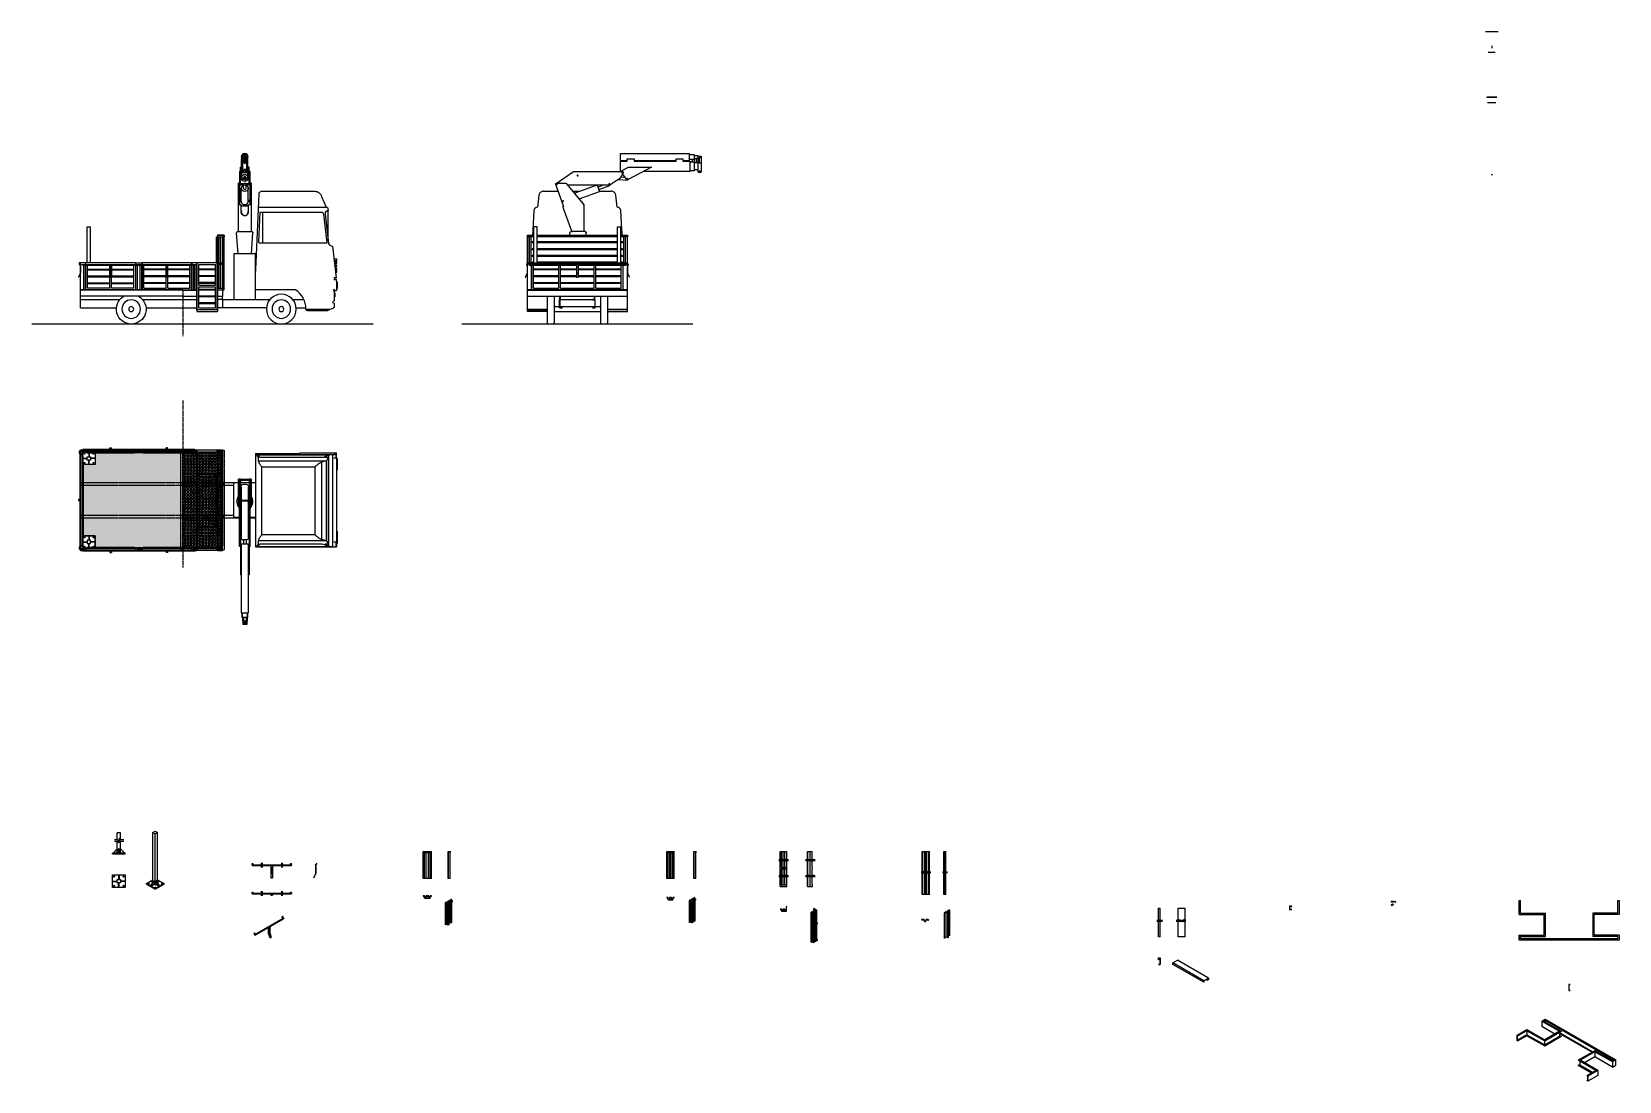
# Model space of a CAD drawing. Header units: millimetres. Extents: x -41309 to -3242, y -25128 to 43.
import ezdxf

# ---------------------------------------------------------------- set-up
doc = ezdxf.new("R2010")
doc.units = ezdxf.units.MM
doc.linetypes.add('CENTER', pattern=[50.8, 31.75, -6.35, 6.35, -6.35])
doc.linetypes.add('HIDDEN', pattern=[9.525, 6.35, -3.175])
for name, color, linetype in [('1', 1, 'Continuous'), ('3', 3, 'Continuous'), ('4', 4, 'Continuous'), ('5', 5, 'Continuous'), ('6', 6, 'Continuous'), ('8', 8, 'Continuous'), ('BARRA HIERRO 3-4', 16, 'Continuous'), ('CAÑO ESTRUCTURAL 40x40x2mm', 1, 'Continuous'), ('CAÑO ESTRUCTURAL 80x80x2mm', 6, 'Continuous'), ('CHAPA 1-2', 5, 'Continuous'), ('CHAPA 1-8', 7, 'Continuous'), ('CHAPA 3-16', 30, 'Continuous'), ('CHAPA 3-8', 4, 'Continuous'), ('CHAPA CALIBRE 12', 7, 'Continuous'), ('PLANCHUELA 1 1-2x3-16', 56, 'Continuous')]:
    doc.layers.add(name, color=color, linetype=linetype)
doc.layers.add('CHAPA SEMILLA DE MELON 3-16', color=7, linetype='Continuous', true_color=0x737373)
pattern_1 = [(63.43495, (7.07, 56.57), (4e-09, 70.710678), [31.62278, -126.49111]), (116.56505, (14.142, 21.213), (4e-09, -70.710678), [31.62278, -126.49111]), (116.56505, (-14.142, 35.355), (4e-09, -70.710678), [31.62278, -126.49111]), (153.43495, (14.142, 21.213), (-70.710678, 4e-09), [31.62278, -126.49111]), (153.43495, (0, 49.497), (-70.710678, 4e-09), [31.62278, -126.49111]), (206.56505, (-21.213, 28.284), (70.710678, 4e-09), [31.62278, -126.49111]), (243.43495, (-21.213, 28.284), (-4e-09, -70.710678), [31.62278, -126.49111]), (26.56505, (7.07, 56.57), (-70.710678, -4e-09), [31.62278, -126.49111])]

# ---------------------------------------------------------------- blocks, each defined once
blk = doc.blocks.new('GRU-PM')
at = {"layer": '8', "extrusion": (-1, 0, 0)}
for p, q in [((0.063, 9.064, 10.555), (-0.303, 9.064, 10.555)), ((-0.02, 8.462, 10.811), (-0.22, 8.462, 10.811)), ((-0.12, 8.659, 10.256), (-0.12, 8.591, 10.068)), ((-0.273, 7.175, 10.895), (0.033, 7.175, 10.895)), ((0.033, 7.175, 10.895), (-0.243, 7.175, 10.895)), ((-0.243, 7.015, 10.713), (0.003, 7.015, 10.713)), ((-0.137, 4.934, 10.923), (-0.097, 4.934, 10.923))]:
    blk.add_line(p, q, dxfattribs=at)

msp = doc.modelspace()

# ---------------------------------------------------------------- hatches: boundary and pattern name
at = {"layer": '8'}
h = msp.add_hatch(dxfattribs=at)
h.set_pattern_fill('024', color=256, scale=50, angle=45, pattern_type=2)
h.set_pattern_definition(pattern_1)
h.paths.add_polyline_path([(-37686, -10055), (-39787, -10055), (-39787, -10339), (-40072, -10339), (-40072, -12043), (-39787, -12043), (-39787, -12327), (-37686, -12327)])
at = {"layer": 'CHAPA SEMILLA DE MELON 3-16', "true_color": 0x616161}
h = msp.add_hatch(dxfattribs=at)
h.set_pattern_fill('024', color=251, scale=50, angle=45, pattern_type=2)
h.set_pattern_definition(pattern_1)
h.paths.add_polyline_path([(-36763, -10039), (-36851, -10039), (-36851, -10551), (-37348, -10551), (-37348, -10034), (-37501, -10034), (-37501, -10055), (-37686, -10055), (-37686, -12327), (-37501, -12327), (-37501, -12343), (-37348, -12343), (-37348, -11831), (-36853, -11831), (-36853, -12343), (-36763, -12343)])
h = msp.add_hatch(dxfattribs=at)
h.set_pattern_fill('024', color=251, scale=50, angle=45, pattern_type=2)
h.set_pattern_definition(pattern_1)
h.paths.add_polyline_path([(-36853, -10039), (-36881, -10039), (-36881, -10036), (-36853, -10036), (-36853, -9991), (-36866, -9991), (-36866, -10031), (-36866, -10034), (-36891, -10034), (-36891, -10055), (-37316, -10055), (-37316, -10034), (-37341, -10034), (-37341, -10031), (-37341, -9991), (-37348, -9991), (-37348, -10036), (-37321, -10036), (-37321, -10039), (-37348, -10039), (-37348, -10551), (-36853, -10551)])
h = msp.add_hatch(dxfattribs=at)
h.set_pattern_fill('024', color=251, scale=50, angle=45, pattern_type=2)
h.set_pattern_definition(pattern_1)
h.paths.add_polyline_path([(-36853, -12344), (-36881, -12344), (-36881, -12347), (-36853, -12347), (-36853, -12392), (-36866, -12392), (-36866, -12352), (-36866, -12350), (-36891, -12350), (-36891, -12328), (-37316, -12328), (-37316, -12350), (-37341, -12350), (-37341, -12352), (-37341, -12392), (-37348, -12392), (-37348, -12347), (-37321, -12347), (-37321, -12344), (-37348, -12344), (-37348, -11832), (-36853, -11832)])

# ---------------------------------------------------------------- linework, layer by layer
at = {"layer": '1'}
for points in [[(-39103, -19337), (-39186, -19337), (-39201, -19297), (-39229, -19376), (-39244, -19337), (-39327, -19337)], [(-39103, -19381), (-39186, -19381), (-39201, -19342), (-39229, -19421), (-39244, -19381), (-39327, -19381)], [(-23392, -19813), (-23351, -19813), (-23343, -19832), (-23329, -19793), (-23322, -19813), (-23238, -19813), (-23231, -19832), (-23217, -19793), (-23210, -19813), (-23161, -19813)], [(-22756, -19813), (-22715, -19813), (-22707, -19832), (-22693, -19793), (-22686, -19813), (-22602, -19813), (-22595, -19832), (-22581, -19793), (-22574, -19813), (-22525, -19813)], [(-35805, -19889), (-35805, -19931), (-35824, -19938), (-35785, -19953), (-35805, -19960), (-35805, -20002)], [(-35782, -19889), (-35782, -19931), (-35802, -19938), (-35763, -19953), (-35782, -19960), (-35782, -20002)], [(-35324, -19889), (-35324, -19931), (-35305, -19938), (-35344, -19953), (-35324, -19960), (-35324, -20002)], [(-35302, -19889), (-35302, -19931), (-35282, -19938), (-35322, -19953), (-35302, -19960), (-35302, -20002)], [(-23392, -19835), (-23351, -19835), (-23343, -19855), (-23329, -19815), (-23322, -19835), (-23238, -19835), (-23231, -19855), (-23217, -19815), (-23210, -19835), (-23161, -19835)], [(-23392, -20190), (-23351, -20190), (-23343, -20210), (-23329, -20171), (-23322, -20190), (-23238, -20190), (-23231, -20210), (-23217, -20171), (-23210, -20190), (-23161, -20190)], [(-22756, -19835), (-22715, -19835), (-22707, -19855), (-22693, -19815), (-22686, -19835), (-22602, -19835), (-22595, -19855), (-22581, -19815), (-22574, -19835), (-22525, -19835)], [(-22756, -20190), (-22715, -20190), (-22707, -20210), (-22693, -20171), (-22686, -20190), (-22602, -20190), (-22595, -20210), (-22581, -20171), (-22574, -20190), (-22525, -20190)], [(-19984, -20103), (-19942, -20103), (-19935, -20123), (-19921, -20083), (-19913, -20103), (-19830, -20103), (-19823, -20123), (-19809, -20083), (-19801, -20103), (-19752, -20103)], [(-19984, -20125), (-19942, -20125), (-19935, -20145), (-19921, -20105), (-19913, -20125), (-19830, -20125), (-19823, -20145), (-19809, -20105), (-19801, -20125), (-19752, -20125)], [(-19467, -20103), (-19425, -20103), (-19418, -20123), (-19404, -20083), (-19396, -20103), (-19348, -20103)], [(-19467, -20125), (-19425, -20125), (-19418, -20145), (-19404, -20105), (-19396, -20125), (-19348, -20125)], [(-23392, -20213), (-23351, -20213), (-23343, -20232), (-23329, -20193), (-23322, -20213), (-23238, -20213), (-23231, -20232), (-23217, -20193), (-23210, -20213), (-23161, -20213)], [(-22756, -20213), (-22715, -20213), (-22707, -20232), (-22693, -20193), (-22686, -20213), (-22602, -20213), (-22595, -20232), (-22581, -20193), (-22574, -20213), (-22525, -20213)], [(-35805, -20566), (-35805, -20608), (-35824, -20615), (-35785, -20629), (-35805, -20636), (-35805, -20678)], [(-35782, -20566), (-35782, -20608), (-35802, -20615), (-35763, -20629), (-35782, -20636), (-35782, -20678)], [(-35324, -20566), (-35324, -20608), (-35305, -20615), (-35344, -20629), (-35324, -20636), (-35324, -20678)], [(-35302, -20566), (-35302, -20608), (-35282, -20615), (-35322, -20629), (-35302, -20636), (-35302, -20678)], [(-14198, -21272), (-14251, -21272), (-14258, -21252), (-14273, -21292), (-14280, -21272), (-14329, -21272)], [(-14198, -21294), (-14251, -21294), (-14258, -21274), (-14273, -21314), (-14280, -21294), (-14329, -21294)], [(-13633, -21272), (-13675, -21272), (-13682, -21252), (-13696, -21292), (-13703, -21272), (-13787, -21272), (-13794, -21252), (-13808, -21292), (-13815, -21272), (-13864, -21272)], [(-13633, -21294), (-13675, -21294), (-13682, -21274), (-13696, -21314), (-13703, -21294), (-13787, -21294), (-13794, -21274), (-13808, -21314), (-13815, -21294), (-13864, -21294)]]:
    msp.add_lwpolyline(points, dxfattribs=at)
for centre in [(-40047, -10079), (-39827, -10079), (-40047, -10299), (-39827, -10299), (-40047, -12083), (-39827, -12083), (-40047, -12303), (-39827, -12303)]:
    msp.add_circle(centre, 11.5, dxfattribs=at)
at = {"layer": '3', "extrusion": (0, 1, 0)}
for p, q in [((-36023, -19903), (-36004, -19903)), ((-36023, -19937), (-36023, -19903)), ((-36004, -19903), (-36004, -19937)), ((-35572, -19956), (-35572, -20246)), ((-35572, -19996), (-35534, -19996)), ((-35572, -20146), (-35534, -20146)), ((-35534, -19956), (-35534, -20246)), ((-35102, -19937), (-35102, -19903)), ((-35102, -19903), (-35083, -19903)), ((-35083, -19937), (-35083, -19903)), ((-34498, -20146), (-34545, -20244)), ((-34541, -20246), (-34493, -20146)), ((-34503, -19956), (-34498, -19996)), ((-34493, -19996), (-34499, -19955)), ((-34498, -19996), (-34498, -20146)), ((-34478, -19903), (-34495, -19941)), ((-34473, -19905), (-34494, -19950)), ((-34493, -20146), (-34493, -19996)), ((-34478, -19903), (-34473, -19905)), ((-35572, -20244), (-35534, -20244)), ((-35572, -20246), (-35534, -20246)), ((-34545, -20244), (-34541, -20246))]:
    msp.add_line(p, q, dxfattribs=at)
at = {"layer": '3'}
for p, q in [((-35534, -19956), (-35572, -19956)), ((-36023, -20594), (-36004, -20594)), ((-36023, -20615), (-36023, -20594)), ((-36023, -20598), (-36004, -20598)), ((-36004, -20615), (-36023, -20615)), ((-36004, -20594), (-36004, -20615)), ((-35572, -20633), (-35572, -20666)), ((-35572, -20666), (-35534, -20666)), ((-35534, -20633), (-35534, -20666)), ((-35102, -20615), (-35102, -20594)), ((-35102, -20594), (-35083, -20594)), ((-35102, -20598), (-35083, -20598)), ((-35102, -20615), (-35083, -20615)), ((-35083, -20615), (-35083, -20594))]:
    msp.add_line(p, q, dxfattribs=at)
at = {"layer": '3', "extrusion": (-5.55112e-17, 0.816497, 0.57735)}
for p, q in [((-35959, -21610), (-35279, -21217)), ((-35950, -21626), (-35269, -21233)), ((-35308, -21187), (-35294, -21180)), ((-35305, -21188), (-35308, -21187)), ((-35295, -21227), (-35308, -21187)), ((-35305, -21188), (-35291, -21180)), ((-35293, -21225), (-35305, -21188)), ((-35291, -21180), (-35294, -21180)), ((-35291, -21180), (-35279, -21217)), ((-35975, -21573), (-35962, -21565)), ((-35972, -21573), (-35975, -21573)), ((-35961, -21618), (-35975, -21573)), ((-35972, -21573), (-35958, -21565)), ((-35960, -21610), (-35972, -21573)), ((-35958, -21565), (-35962, -21565)), ((-35958, -21565), (-35946, -21602)), ((-35629, -21463), (-35626, -21439)), ((-35629, -21585), (-35629, -21463)), ((-35595, -21687), (-35629, -21585)), ((-35622, -21437), (-35626, -21465)), ((-35626, -21465), (-35599, -21449)), ((-35626, -21465), (-35626, -21587)), ((-35626, -21587), (-35599, -21572)), ((-35626, -21587), (-35592, -21687)), ((-35595, -21422), (-35599, -21449)), ((-35599, -21449), (-35599, -21572)), ((-35599, -21572), (-35565, -21671)), ((-35592, -21687), (-35595, -21687)), ((-35592, -21687), (-35565, -21671))]:
    msp.add_line(p, q, dxfattribs=at)
at = {"layer": '3'}
for points in [[(-35561, -20113), (-35561, -20028)], [(-35546, -20028), (-35546, -20113)]]:
    msp.add_lwpolyline(points, dxfattribs=at)
for centre in [(-39330, -20220), (-39330, -20440), (-39110, -20220), (-39110, -20440)]:
    msp.add_circle(centre, 11.5, dxfattribs=at)
for centre, radius, start, end in [((-35553, -20028), 7.5, 0, 180), ((-35553, -20113), 7.5, 180, 0), ((-34502, -19946), 9.52, 35.6988, 335.7162)]:
    msp.add_arc(centre, radius, start, end, dxfattribs=at)
for centre, major_axis in [((-38504, -20388), (-11.5, 0)), ((-38348, -20477), (-11.5, 0)), ((-38193, -20388), (11.5, 0))]:
    msp.add_ellipse(centre, major_axis=major_axis, ratio=0.57735, start_param=-5.497787, end_param=0.785398, dxfattribs=at)
at = {"layer": '3', "extrusion": (-2.56293e-17, -5.55112e-17, -1)}
for centre in [(-38504, -20398), (-38348, -20488), (-38193, -20398)]:
    msp.add_ellipse(centre, major_axis=(11.5, 0), ratio=0.57735, start_param=-2.2455, end_param=-0.896092, dxfattribs=at)
at = {"layer": '3', "extrusion": (2.81007e-16, 2.90437e-16, -1)}
msp.add_ellipse((-35274, -21225), major_axis=(-4.76, 8.25), ratio=0.57735, start_param=0, end_param=3.141593, dxfattribs=at)
at = {"layer": '3', "extrusion": (2.25496e-16, 3.86585e-16, -1)}
msp.add_ellipse((-35954, -21618), major_axis=(-4.76, 8.25), ratio=0.57735, start_param=-0.162336, end_param=5.073955, dxfattribs=at)
at = {"layer": '4'}
for p, q in [((-37351, -11831), (-36851, -11831)), ((-36023, -19937), (-36023, -19956)), ((-35083, -19937), (-35083, -19956)), ((-39360, -20325), (-39260, -20325)), ((-39360, -20325), (-39360, -20335)), ((-39360, -20335), (-39260, -20335)), ((-39225, -20190), (-39225, -20290)), ((-39215, -20190), (-39225, -20190)), ((-39225, -20470), (-39225, -20370)), ((-39215, -20470), (-39225, -20470)), ((-39215, -20190), (-39215, -20290)), ((-39215, -20470), (-39215, -20370)), ((-39080, -20325), (-39180, -20325)), ((-39080, -20335), (-39180, -20335)), ((-39080, -20325), (-39080, -20335)), ((-36023, -20615), (-36023, -20633)), ((-36023, -20633), (-35794, -20633)), ((-36004, -20613), (-35821, -20613)), ((-35798, -20613), (-35308, -20613)), ((-35772, -20633), (-35335, -20633)), ((-35313, -20633), (-35083, -20633)), ((-35286, -20613), (-35102, -20613)), ((-35083, -20615), (-35083, -20633)), ((-31923, -20684), (-31923, -20687)), ((-31890, -20684), (-31923, -20684)), ((-31923, -20687), (-31893, -20687)), ((-31893, -20687), (-31893, -20732)), ((-31890, -20729), (-31890, -20684)), ((-31857, -20729), (-31890, -20729)), ((-31857, -20684), (-31857, -20729)), ((-31790, -20684), (-31857, -20684)), ((-31853, -20687), (-31793, -20687)), ((-31853, -20732), (-31853, -20687)), ((-31793, -20687), (-31793, -20732)), ((-31790, -20729), (-31790, -20684)), ((-31757, -20729), (-31790, -20729)), ((-31757, -20684), (-31757, -20729)), ((-31723, -20684), (-31757, -20684)), ((-31753, -20687), (-31723, -20687)), ((-31753, -20732), (-31753, -20687)), ((-31723, -20687), (-31723, -20684)), ((-26080, -20723), (-26080, -20727)), ((-26047, -20723), (-26080, -20723)), ((-26080, -20727), (-26050, -20727)), ((-26050, -20772), (-26050, -20727)), ((-26047, -20768), (-26047, -20723)), ((-26013, -20768), (-26047, -20768)), ((-26013, -20723), (-26013, -20768)), ((-25972, -20723), (-26013, -20723)), ((-26010, -20727), (-25975, -20727)), ((-26010, -20772), (-26010, -20727)), ((-25975, -20727), (-25975, -20772)), ((-25972, -20768), (-25972, -20723)), ((-25938, -20768), (-25972, -20768)), ((-25938, -20723), (-25938, -20768)), ((-25905, -20723), (-25938, -20723)), ((-25935, -20772), (-25935, -20727)), ((-25935, -20727), (-25905, -20727)), ((-25905, -20727), (-25905, -20723)), ((-23205, -20933), (-23217, -20945)), ((-23214, -20946), (-23203, -20935)), ((-23203, -20935), (-23205, -20933)), ((-5642, -21128), (-5642, -20793)), ((-5642, -20793), (-5612, -20793)), ((-5612, -21098), (-5612, -20793)), ((-3272, -21098), (-3272, -20793)), ((-3272, -20793), (-3242, -20793)), ((-3242, -20793), (-3242, -21128)), ((-23359, -20998), (-23359, -21001)), ((-23325, -20998), (-23359, -20998)), ((-23359, -21001), (-23329, -21001)), ((-23329, -21046), (-23329, -21001)), ((-23325, -21043), (-23325, -20998)), ((-23292, -21043), (-23325, -21043)), ((-23292, -20998), (-23292, -21043)), ((-23250, -20998), (-23292, -20998)), ((-23289, -21001), (-23254, -21001)), ((-23289, -21046), (-23289, -21001)), ((-23254, -21001), (-23254, -21046)), ((-23250, -21043), (-23250, -20998)), ((-23217, -21043), (-23250, -21043)), ((-23217, -20945), (-23217, -21043)), ((-23214, -21046), (-23214, -20946)), ((-19964, -21251), (-19976, -21262)), ((-19976, -21262), (-19974, -21264)), ((-19974, -21264), (-19963, -21253)), ((-19911, -21251), (-19964, -21251)), ((-19963, -21253), (-19913, -21253)), ((-19913, -21253), (-19903, -21298)), ((-19901, -21296), (-19911, -21251)), ((-19903, -21298), (-19873, -21298)), ((-19875, -21296), (-19901, -21296)), ((-19865, -21251), (-19875, -21296)), ((-19873, -21298), (-19863, -21253)), ((-19812, -21251), (-19865, -21251)), ((-19863, -21253), (-19813, -21253)), ((-19813, -21253), (-19803, -21264)), ((-19801, -21262), (-19812, -21251)), ((-19803, -21264), (-19801, -21262)), ((-5642, -21128), (-5042, -21128)), ((-5612, -21098), (-5012, -21098)), ((-5042, -21628), (-5042, -21128)), ((-5012, -21658), (-5012, -21098)), ((-3872, -21098), (-3872, -21658)), ((-3272, -21098), (-3872, -21098)), ((-3242, -21128), (-3842, -21128)), ((-3842, -21628), (-3842, -21128)), ((-5642, -21628), (-5042, -21628)), ((-5642, -21743), (-5642, -21628)), ((-5612, -21713), (-5612, -21658)), ((-5612, -21658), (-5012, -21658)), ((-3272, -21658), (-3872, -21658)), ((-3242, -21628), (-3842, -21628)), ((-3272, -21713), (-3272, -21658)), ((-3242, -21628), (-3242, -21743)), ((-3242, -21743), (-5642, -21743)), ((-3272, -21713), (-5612, -21713))]:
    msp.add_line(p, q, dxfattribs=at)
at = {"layer": '4', "extrusion": (0, 1, 0)}
for p, q in [((-39360, -19657), (-39260, -19557)), ((-39225, -19657), (-39225, -19557)), ((-39215, -19557), (-39225, -19557)), ((-39215, -19657), (-39215, -19557)), ((-39080, -19657), (-39180, -19557)), ((-31923, -19614), (-31893, -19614)), ((-31923, -20264), (-31923, -19614)), ((-31893, -20264), (-31893, -19652)), ((-31853, -20264), (-31853, -19652)), ((-31793, -20264), (-31793, -19652)), ((-31753, -19614), (-31723, -19614)), ((-31753, -20264), (-31753, -19652)), ((-31723, -20264), (-31723, -19614)), ((-31320, -19614), (-31272, -19614)), ((-31320, -20264), (-31320, -19614)), ((-31317, -20264), (-31317, -19614)), ((-31272, -20264), (-31272, -19652)), ((-26080, -19614), (-26050, -19614)), ((-26080, -20264), (-26080, -19614)), ((-26050, -20264), (-26050, -19652)), ((-26010, -20264), (-26010, -19652)), ((-25975, -20264), (-25975, -19652)), ((-25935, -19614), (-25905, -19614)), ((-25935, -20264), (-25935, -19652)), ((-25905, -20264), (-25905, -19614)), ((-25431, -19614), (-25383, -19614)), ((-25431, -20264), (-25431, -19614)), ((-25428, -20264), (-25428, -19614)), ((-25383, -20264), (-25383, -19652)), ((-23359, -19614), (-23203, -19614)), ((-23359, -19813), (-23359, -19614)), ((-23329, -19794), (-23329, -19614)), ((-23289, -20002), (-23289, -19614)), ((-23254, -20002), (-23254, -19614)), ((-23214, -19614), (-23214, -19802)), ((-23203, -19813), (-23203, -19614)), ((-22707, -19614), (-22594, -19614)), ((-22707, -19831), (-22707, -19614)), ((-22695, -19799), (-22695, -19614)), ((-22642, -19813), (-22642, -19614)), ((-22639, -19813), (-22639, -19614)), ((-22594, -19828), (-22594, -19614)), ((-19956, -19614), (-19781, -19614)), ((-19956, -20103), (-19956, -19614)), ((-19954, -20103), (-19954, -19614)), ((-19944, -20103), (-19944, -19614)), ((-19894, -20103), (-19894, -19614)), ((-19884, -20103), (-19884, -19614)), ((-19854, -20103), (-19854, -19614)), ((-19844, -20103), (-19844, -19614)), ((-19794, -20103), (-19794, -19614)), ((-19783, -20103), (-19783, -19614)), ((-19781, -20103), (-19781, -19614)), ((-19436, -19614), (-19388, -19614)), ((-19436, -20103), (-19436, -19614)), ((-19424, -20105), (-19424, -19614)), ((-19423, -20110), (-19423, -19614)), ((-19388, -20103), (-19388, -19614)), ((-36023, -19937), (-35821, -19937)), ((-36023, -19956), (-35794, -19956)), ((-35798, -19937), (-35308, -19937)), ((-35772, -19956), (-35572, -19956)), ((-35534, -19956), (-35335, -19956)), ((-35313, -19956), (-35083, -19956)), ((-35286, -19937), (-35083, -19937)), ((-23359, -20190), (-23359, -19835)), ((-23329, -20002), (-23329, -19816)), ((-23329, -20172), (-23329, -20040)), ((-23289, -20190), (-23289, -20040)), ((-23254, -20190), (-23254, -20040)), ((-23214, -19824), (-23214, -20002)), ((-23214, -20040), (-23214, -20180)), ((-23203, -20190), (-23203, -19835)), ((-22707, -20208), (-22707, -19853)), ((-22695, -20176), (-22695, -19821)), ((-22642, -20190), (-22642, -19835)), ((-22639, -20190), (-22639, -19835)), ((-22594, -20002), (-22594, -19851)), ((-22594, -20206), (-22594, -20040)), ((-19956, -20646), (-19956, -20125)), ((-19954, -20646), (-19954, -20125)), ((-19944, -20646), (-19944, -20125)), ((-19894, -20646), (-19894, -20125)), ((-19884, -20646), (-19884, -20125)), ((-19854, -20646), (-19854, -20125)), ((-19844, -20646), (-19844, -20125)), ((-19794, -20646), (-19794, -20125)), ((-19783, -20646), (-19783, -20125)), ((-19781, -20646), (-19781, -20125)), ((-19436, -20646), (-19436, -20125)), ((-19424, -20646), (-19424, -20127)), ((-19423, -20646), (-19423, -20132)), ((-19388, -20646), (-19388, -20125)), ((-31723, -20264), (-31923, -20264)), ((-31272, -20264), (-31320, -20264)), ((-25905, -20264), (-26080, -20264)), ((-25383, -20264), (-25431, -20264)), ((-23359, -20456), (-23359, -20213)), ((-23359, -20456), (-23329, -20456)), ((-23329, -20418), (-23329, -20194)), ((-23289, -20418), (-23289, -20213)), ((-23254, -20418), (-23254, -20213)), ((-23214, -20202), (-23214, -20418)), ((-23214, -20456), (-23203, -20456)), ((-23203, -20456), (-23203, -20213)), ((-22707, -20456), (-22707, -20230)), ((-22707, -20456), (-22594, -20456)), ((-22695, -20456), (-22695, -20199)), ((-22642, -20456), (-22642, -20213)), ((-22639, -20456), (-22639, -20213)), ((-22594, -20418), (-22594, -20228)), ((-19781, -20646), (-19956, -20646)), ((-19388, -20646), (-19436, -20646))]:
    msp.add_line(p, q, dxfattribs=at)
at = {"layer": '4', "extrusion": (-5.55112e-17, 0.816497, 0.57735)}
for p, q in [((-38451, -20332), (-38405, -20306)), ((-38451, -20443), (-38380, -20320)), ((-38405, -20359), (-38451, -20332)), ((-38451, -20443), (-38444, -20447)), ((-38444, -20447), (-38373, -20324)), ((-38373, -20406), (-38444, -20447)), ((-38380, -20320), (-38373, -20324)), ((-38373, -20324), (-38373, -20406)), ((-38317, -20320), (-38324, -20324)), ((-38253, -20447), (-38324, -20324)), ((-38324, -20324), (-38324, -20406)), ((-38324, -20406), (-38253, -20447)), ((-38246, -20443), (-38317, -20320)), ((-38246, -20332), (-38292, -20306)), ((-38292, -20359), (-38246, -20332)), ((-38246, -20443), (-38253, -20447)), ((-31362, -20829), (-31386, -20843)), ((-31386, -20843), (-31384, -20844)), ((-31386, -21374), (-31386, -20843)), ((-31384, -20844), (-31362, -20832)), ((-31384, -21375), (-31384, -20844)), ((-31331, -20848), (-31362, -20829)), ((-31362, -20832), (-31331, -20850)), ((-31362, -21363), (-31362, -20832)), ((-31292, -20789), (-31339, -20816)), ((-31339, -20816), (-31307, -20834)), ((-31339, -20843), (-31339, -20816)), ((-31334, -20816), (-31292, -20791)), ((-31302, -20834), (-31334, -20816)), ((-31307, -20834), (-31331, -20848)), ((-31331, -21381), (-31331, -20881)), ((-31302, -21365), (-31302, -20869)), ((-31260, -20807), (-31292, -20789)), ((-31292, -20791), (-31260, -20810)), ((-31292, -20828), (-31292, -20791)), ((-31292, -21322), (-31292, -20863)), ((-31244, -20761), (-31268, -20775)), ((-31268, -20775), (-31236, -20793)), ((-31268, -20802), (-31268, -20775)), ((-31263, -20775), (-31242, -20763)), ((-31232, -20793), (-31263, -20775)), ((-31236, -20793), (-31260, -20807)), ((-31260, -21340), (-31260, -20845)), ((-31242, -20763), (-31244, -20761)), ((-31242, -20787), (-31242, -20763)), ((-31232, -21324), (-31232, -20828)), ((-25510, -20779), (-25534, -20792)), ((-25534, -20792), (-25532, -20794)), ((-25534, -21323), (-25534, -20792)), ((-25532, -20794), (-25510, -20781)), ((-25532, -21324), (-25532, -20794)), ((-25479, -20797), (-25510, -20779)), ((-25510, -20781), (-25479, -20800)), ((-25510, -21312), (-25510, -20781)), ((-25457, -20748), (-25487, -20765)), ((-25487, -20765), (-25455, -20783)), ((-25487, -20792), (-25487, -20765)), ((-25482, -20765), (-25457, -20751)), ((-25450, -20783), (-25482, -20765)), ((-25455, -20783), (-25479, -20797)), ((-25479, -21330), (-25479, -20831)), ((-25426, -20766), (-25457, -20748)), ((-25457, -20779), (-25457, -20751)), ((-25457, -20751), (-25426, -20769)), ((-25450, -21314), (-25450, -20818)), ((-25410, -20721), (-25434, -20734)), ((-25434, -20734), (-25402, -20753)), ((-25434, -20762), (-25434, -20734)), ((-25429, -20734), (-25408, -20722)), ((-25397, -20753), (-25429, -20734)), ((-25402, -20753), (-25426, -20766)), ((-25426, -21300), (-25426, -20804)), ((-25408, -20722), (-25410, -20721)), ((-25408, -20747), (-25408, -20722)), ((-25397, -21283), (-25397, -20788)), ((-25510, -21312), (-25532, -21324)), ((-25479, -21330), (-25510, -21312)), ((-25450, -21314), (-25479, -21330)), ((-25426, -21300), (-25450, -21285)), ((-25397, -21283), (-25426, -21300)), ((-22594, -21061), (-22617, -21074)), ((-22617, -21074), (-22615, -21076)), ((-22617, -21788), (-22617, -21074)), ((-22615, -21076), (-22594, -21063)), ((-22615, -21789), (-22615, -21076)), ((-22562, -21079), (-22594, -21061)), ((-22594, -21063), (-22562, -21082)), ((-22594, -21777), (-22594, -21063)), ((-22541, -21030), (-22570, -21047)), ((-22570, -21047), (-22538, -21065)), ((-22570, -21074), (-22570, -21047)), ((-22565, -21047), (-22541, -21033)), ((-22534, -21065), (-22565, -21047)), ((-22538, -21065), (-22562, -21079)), ((-22562, -21082), (-22534, -21065)), ((-22562, -21367), (-22562, -21082)), ((-22554, -21038), (-22554, -20985)), ((-22551, -20985), (-22554, -20985)), ((-22554, -20995), (-22485, -21035)), ((-22551, -20994), (-22551, -20985)), ((-22481, -21035), (-22551, -20994)), ((-22509, -21048), (-22541, -21030)), ((-22541, -21033), (-22509, -21051)), ((-22541, -21061), (-22541, -21033)), ((-22534, -21350), (-22534, -21065)), ((-22485, -21035), (-22509, -21048)), ((-22509, -21051), (-22481, -21035)), ((-22509, -21336), (-22509, -21051)), ((-22481, -21320), (-22481, -21035)), ((-19383, -21068), (-19420, -21089)), ((-19420, -21704), (-19420, -21089)), ((-19420, -21099), (-19418, -21099)), ((-19418, -21090), (-19383, -21070)), ((-19418, -21704), (-19418, -21090)), ((-19344, -21082), (-19383, -21068)), ((-19383, -21070), (-19344, -21084)), ((-19383, -21675), (-19383, -21070)), ((-19313, -21027), (-19350, -21049)), ((-19350, -21049), (-19326, -21071)), ((-19350, -21080), (-19350, -21049)), ((-19347, -21049), (-19312, -21029)), ((-19322, -21072), (-19347, -21049)), ((-19326, -21071), (-19344, -21082)), ((-19344, -21084), (-19322, -21072)), ((-19344, -21689), (-19344, -21084)), ((-19322, -21677), (-19322, -21072)), ((-19297, -21027), (-19313, -21027)), ((-19312, -21029), (-19297, -21029)), ((-19312, -21634), (-19312, -21029)), ((-19297, -21634), (-19297, -21027)), ((-31384, -21375), (-31386, -21374)), ((-31362, -21363), (-31384, -21375)), ((-31331, -21381), (-31362, -21363)), ((-31302, -21365), (-31331, -21381)), ((-31292, -21322), (-31302, -21328)), ((-31260, -21340), (-31292, -21322)), ((-31232, -21324), (-31260, -21340)), ((-25532, -21324), (-25534, -21323)), ((-22562, -21764), (-22562, -21398)), ((-22534, -21748), (-22534, -21385)), ((-22509, -21734), (-22509, -21371)), ((-22481, -21717), (-22481, -21355)), ((-19383, -21675), (-19418, -21695)), ((-19344, -21689), (-19383, -21675)), ((-19322, -21677), (-19344, -21689)), ((-19312, -21634), (-19322, -21640)), ((-19297, -21634), (-19312, -21634)), ((-22617, -21788), (-22615, -21789)), ((-22615, -21789), (-22594, -21777)), ((-22594, -21777), (-22559, -21797)), ((-19418, -21704), (-19420, -21704)), ((-13947, -22291), (-13834, -22226)), ((-13203, -22720), (-13947, -22291)), ((-13947, -22324), (-13947, -22291)), ((-13203, -22753), (-13947, -22324)), ((-13090, -22655), (-13834, -22226)), ((-13090, -22655), (-13203, -22720)), ((-13203, -22720), (-13203, -22753)), ((-13203, -22753), (-13201, -22752)), ((-13201, -22721), (-13093, -22659)), ((-13201, -22752), (-13201, -22721)), ((-13122, -22706), (-13148, -22691)), ((-13122, -22703), (-13146, -22690)), ((-13093, -22686), (-13122, -22703)), ((-13122, -22706), (-13090, -22688)), ((-13122, -22703), (-13122, -22706)), ((-13093, -22686), (-13116, -22672)), ((-13093, -22659), (-13093, -22686)), ((-13090, -22688), (-13090, -22655)), ((-5691, -24026), (-5454, -23889)), ((-5454, -23913), (-5670, -24038)), ((-5454, -23916), (-5670, -24040)), ((-5454, -23889), (-5030, -24134)), ((-5454, -23913), (-5454, -24011)), ((-5454, -23913), (-5030, -24158)), ((-5454, -23916), (-5030, -24161)), ((-5101, -23685), (-5019, -23638)), ((-5101, -23685), (-4676, -23930)), ((-5101, -23685), (-5101, -23807)), ((-5101, -23807), (-4783, -23991)), ((-5019, -23662), (-5058, -23685)), ((-5058, -23685), (-4634, -23930)), ((-5019, -23665), (-5056, -23686)), ((-5030, -24158), (-4634, -23930)), ((-4676, -23930), (-5030, -24134)), ((-5030, -24161), (-4634, -23932)), ((-5019, -23638), (-3322, -24617)), ((-5019, -23662), (-5019, -23707)), ((-5019, -23662), (-3365, -24617)), ((-5019, -23665), (-3367, -24619)), ((-4672, -23954), (-4672, -24049)), ((-4672, -23961), (-3874, -24422)), ((-4634, -23930), (-4634, -23932)), ((-5691, -24148), (-5691, -24026)), ((-5691, -24026), (-5670, -24038)), ((-5670, -24160), (-5691, -24148)), ((-5454, -24011), (-5689, -24147)), ((-5689, -24029), (-5689, -24147)), ((-5670, -24040), (-5689, -24029)), ((-5689, -24147), (-5670, -24158)), ((-5454, -24033), (-5670, -24158)), ((-5454, -24036), (-5670, -24160)), ((-5670, -24038), (-5670, -24040)), ((-5670, -24158), (-5670, -24160)), ((-5454, -24011), (-5030, -24256)), ((-5454, -24033), (-5454, -24036)), ((-5454, -24033), (-5030, -24278)), ((-5454, -24036), (-5030, -24281)), ((-5030, -24278), (-4634, -24049)), ((-5030, -24256), (-4672, -24049)), ((-5030, -24281), (-4634, -24052)), ((-5030, -24256), (-5030, -24158)), ((-5030, -24278), (-5030, -24281)), ((-4672, -23983), (-3893, -24432)), ((-4672, -23985), (-3895, -24434)), ((-4672, -24028), (-4634, -24049)), ((-4634, -24049), (-4634, -24052)), ((-3828, -24395), (-4224, -24624)), ((-4224, -24624), (-4224, -24626)), ((-3800, -24869), (-4224, -24624)), ((-3802, -24870), (-4224, -24626)), ((-4224, -24744), (-4186, -24722)), ((-3903, -24929), (-4224, -24744)), ((-4224, -24744), (-4224, -24746)), ((-4186, -24648), (-4186, -24744)), ((-3884, -24918), (-4186, -24744)), ((-3828, -24419), (-4181, -24624)), ((-3757, -24869), (-4181, -24624)), ((-3828, -24542), (-4075, -24685)), ((-3404, -24640), (-3828, -24395)), ((-3404, -24664), (-3828, -24419)), ((-3828, -24419), (-3828, -24542)), ((-3404, -24787), (-3828, -24542)), ((-3365, -24617), (-3404, -24640)), ((-3322, -24617), (-3404, -24664)), ((-3404, -24664), (-3404, -24787)), ((-3404, -24787), (-3322, -24740)), ((-3322, -24740), (-3322, -24617)), ((-3906, -24930), (-4224, -24746)), ((-3800, -24869), (-4015, -24993)), ((-4015, -24993), (-3994, -25005)), ((-4015, -24996), (-4015, -24993)), ((-3996, -25007), (-4015, -24996)), ((-3996, -25102), (-4015, -25113)), ((-4015, -25113), (-3996, -25124)), ((-4015, -25116), (-4015, -25113)), ((-3994, -25128), (-4015, -25116)), ((-3996, -25124), (-3996, -25007)), ((-3757, -24869), (-3994, -25005)), ((-3757, -24991), (-3994, -25128)), ((-3994, -25005), (-3994, -25128)), ((-3757, -24869), (-3757, -24991))]:
    msp.add_line(p, q, dxfattribs=at)
at = {"layer": '4', "extrusion": (1, -1.83697e-16, 0)}
for p, q in [((-14289, -20975), (-14249, -20975)), ((-14289, -21272), (-14289, -20975)), ((-14289, -21668), (-14289, -21294)), ((-14249, -21272), (-14249, -20975)), ((-14249, -21668), (-14249, -21294)), ((-14249, -21668), (-14289, -21668)), ((-14289, -22216), (-14289, -22171)), ((-14289, -22171), (-14249, -22171)), ((-14286, -22216), (-14289, -22216)), ((-14289, -22331), (-14289, -22328)), ((-14289, -22328), (-14252, -22328)), ((-14249, -22331), (-14289, -22331)), ((-14286, -22174), (-14286, -22216)), ((-14252, -22174), (-14286, -22174)), ((-14252, -22328), (-14252, -22174)), ((-14249, -22171), (-14249, -22331))]:
    msp.add_line(p, q, dxfattribs=at)
at = {"layer": '4'}
for points in [[(-13820, -21272), (-13820, -20975), (-13660, -20975), (-13660, -21272)], [(-13660, -21294), (-13660, -21668), (-13820, -21668), (-13820, -21294)]]:
    msp.add_lwpolyline(points, dxfattribs=at)
msp.add_lwpolyline([(-4419, -22805), (-4449, -22805), (-4449, -22955), (-4419, -22955), (-4419, -22951), (-4446, -22951), (-4446, -22808), (-4419, -22808)], close=True, dxfattribs=at)
at = {"layer": '5', "extrusion": (0, 1, 0)}
for p, q in [((-39180, -19171), (-39260, -19171)), ((-39260, -19337), (-39260, -19171)), ((-39260, -19657), (-39260, -19381)), ((-39180, -19337), (-39180, -19171)), ((-39180, -19657), (-39180, -19381)), ((-31267, -19652), (-31272, -19652)), ((-31267, -19652), (-31267, -19614)), ((-25935, -19652), (-26050, -19652)), ((-25378, -19652), (-25383, -19652)), ((-25378, -19652), (-25378, -19614)), ((-23329, -20002), (-23214, -20002)), ((-23214, -20040), (-23329, -20040)), ((-22589, -20002), (-22594, -20002)), ((-22589, -20040), (-22594, -20040)), ((-22589, -20040), (-22589, -20002)), ((-23329, -20418), (-23214, -20418)), ((-22589, -20418), (-22594, -20418)), ((-22589, -20456), (-22589, -20418))]:
    msp.add_line(p, q, dxfattribs=at)
at = {"layer": '5', "extrusion": (-5.55112e-17, 0.816497, 0.57735)}
for p, q in [((-38405, -19163), (-38348, -19130)), ((-38405, -20363), (-38405, -19163)), ((-38348, -19195), (-38405, -19163)), ((-38348, -19130), (-38292, -19163)), ((-38292, -19163), (-38348, -19195)), ((-38348, -20420), (-38348, -19195)), ((-38292, -20363), (-38292, -19163)), ((-38373, -20406), (-38348, -20420)), ((-38348, -20420), (-38324, -20406)), ((-31331, -20850), (-31232, -20793)), ((-31331, -20881), (-31331, -20850)), ((-31327, -20883), (-31331, -20881)), ((-31327, -20852), (-31228, -20795)), ((-31228, -20826), (-31327, -20883)), ((-31327, -20883), (-31327, -20852)), ((-31228, -20795), (-31228, -20826)), ((-25479, -20800), (-25397, -20753)), ((-25475, -20833), (-25479, -20831)), ((-25475, -20802), (-25394, -20755)), ((-25394, -20786), (-25475, -20833)), ((-25475, -20833), (-25475, -20802)), ((-25394, -20755), (-25394, -20786)), ((-8703, -20892), (-8674, -20876)), ((-8691, -20912), (-8663, -20895)), ((-22562, -21367), (-22481, -21320)), ((-22559, -21368), (-22562, -21367)), ((-22559, -21400), (-22562, -21398)), ((-22559, -21368), (-22477, -21322)), ((-22477, -21353), (-22559, -21400)), ((-22559, -21400), (-22559, -21368)), ((-22477, -21322), (-22481, -21320)), ((-22477, -21322), (-22477, -21353)), ((-22562, -21764), (-22481, -21717)), ((-22559, -21766), (-22562, -21764)), ((-22559, -21766), (-22477, -21719)), ((-22477, -21750), (-22559, -21797)), ((-22559, -21797), (-22559, -21766)), ((-22477, -21719), (-22481, -21717)), ((-22477, -21719), (-22477, -21750))]:
    msp.add_line(p, q, dxfattribs=at)
at = {"layer": '5'}
for p, q in [((-31272, -19652), (-31272, -19614)), ((-31272, -19614), (-31267, -19614)), ((-26050, -19652), (-26050, -19614)), ((-26050, -19614), (-25935, -19614)), ((-25935, -19652), (-25935, -19614)), ((-25383, -19652), (-25383, -19614)), ((-25383, -19614), (-25378, -19614)), ((-23329, -20002), (-23329, -20040)), ((-23214, -20002), (-23214, -20040)), ((-22594, -20002), (-22594, -20040)), ((-39260, -20290), (-39180, -20290)), ((-39260, -20370), (-39260, -20290)), ((-39180, -20370), (-39260, -20370)), ((-39180, -20290), (-39180, -20370)), ((-23329, -20418), (-23329, -20456)), ((-23329, -20456), (-23214, -20456)), ((-23214, -20418), (-23214, -20456)), ((-22594, -20418), (-22594, -20456)), ((-22594, -20456), (-22589, -20456)), ((-31893, -20737), (-31893, -20732)), ((-31893, -20732), (-31753, -20732)), ((-31893, -20737), (-31753, -20737)), ((-31753, -20737), (-31753, -20732)), ((-31331, -20850), (-31327, -20852)), ((-31232, -20793), (-31228, -20795)), ((-26050, -20772), (-25935, -20772)), ((-26050, -20776), (-26050, -20772)), ((-26050, -20776), (-25935, -20776)), ((-25935, -20776), (-25935, -20772)), ((-25475, -20802), (-25479, -20800)), ((-25479, -20800), (-25479, -20831)), ((-25397, -20753), (-25394, -20755)), ((-11096, -20930), (-11146, -20930)), ((-11146, -20930), (-11146, -21010)), ((-11141, -21005), (-11141, -20935)), ((-11141, -20935), (-11096, -20935)), ((-11096, -20935), (-11096, -20930)), ((-8702, -20835), (-8702, -20810)), ((-8702, -20810), (-8662, -20810)), ((-8662, -20835), (-8702, -20835)), ((-8662, -20810), (-8662, -20835)), ((-23329, -21046), (-23214, -21046)), ((-23329, -21046), (-23329, -21051)), ((-23329, -21051), (-23214, -21051)), ((-23214, -21046), (-23214, -21051)), ((-11146, -21010), (-11096, -21010)), ((-11096, -21005), (-11141, -21005)), ((-11096, -21010), (-11096, -21005)), ((-22562, -21398), (-22562, -21367)), ((-22562, -21764), (-22562, -21795))]:
    msp.add_line(p, q, dxfattribs=at)
msp.add_lwpolyline([(-31893, -19614), (-31753, -19614), (-31753, -19652), (-31893, -19652)], close=True, dxfattribs=at)
for radius in [12.7, 11.1]:
    msp.add_circle((-8614, -20822), radius, dxfattribs=at)
at = {"layer": '5', "extrusion": (1.81141e-16, 2.96878e-16, -1)}
msp.add_ellipse((-8697, -20902), major_axis=(5.56, -9.63), ratio=0.57735, start_param=-3.926991, end_param=2.356194, dxfattribs=at)
at = {"layer": '5'}
msp.add_ellipse((-8697, -20902), major_axis=(-4.76, 8.25), ratio=0.57735, start_param=-5.497787, end_param=0.785398, dxfattribs=at)
at = {"layer": '5', "extrusion": (2.01459e-16, 3.72708e-16, -1)}
msp.add_ellipse((-8669, -20886), major_axis=(-5.56, 9.63), ratio=0.57735, start_param=0, end_param=3.141593, dxfattribs=at)
at = {"layer": '6', "linetype": 'CENTER', "ltscale": 0.5}
for p, q in [((-37686, -6147), (-37686, -7256)), ((-37686, -8800), (-37686, -12808))]:
    msp.add_line(p, q, dxfattribs=at)
at = {"layer": '6'}
for p, q in [((-33121, -6967), (-41309, -6967)), ((-25457, -6967), (-30993, -6967)), ((-39370, -20180), (-39070, -20180)), ((-39370, -20480), (-39370, -20180)), ((-39070, -20480), (-39370, -20480)), ((-39070, -20180), (-39070, -20480))]:
    msp.add_line(p, q, dxfattribs=at)
at = {"layer": '6', "extrusion": (0, 1, 0)}
for p, q in [((-39370, -19670), (-39370, -19657)), ((-39070, -19657), (-39370, -19657)), ((-39370, -19670), (-39070, -19670)), ((-39070, -19670), (-39070, -19657))]:
    msp.add_line(p, q, dxfattribs=at)
at = {"layer": '6', "extrusion": (-5.55112e-17, 0.816497, 0.57735)}
for p, q in [((-38561, -20388), (-38405, -20298)), ((-38561, -20398), (-38561, -20388)), ((-38348, -20510), (-38561, -20388)), ((-38561, -20398), (-38348, -20520)), ((-38136, -20388), (-38348, -20510)), ((-38348, -20520), (-38136, -20398)), ((-38348, -20520), (-38348, -20510)), ((-38292, -20298), (-38136, -20388)), ((-38136, -20398), (-38136, -20388))]:
    msp.add_line(p, q, dxfattribs=at)
at = {"layer": '8', "extrusion": (0, 1, 0)}
for p, q in [((-36278, -3507), (-36278, -3005)), ((-36272, -3005), (-36278, -3005)), ((-36262, -3018), (-36262, -3057)), ((-36209, -3020), (-36218, -3018)), ((-36206, -2979), (-36206, -3127)), ((-36197, -2979), (-36197, -3127)), ((-36140, -3018), (-36140, -3057)), ((-36124, -3005), (-36130, -3005)), ((-36124, -3507), (-36124, -3005)), ((-27192, -3044), (-27192, -2878)), ((-27192, -2878), (-25535, -2878)), ((-27192, -3044), (-27028, -3044)), ((-27028, -3005), (-26865, -3005)), ((-27028, -3057), (-27028, -3005)), ((-26865, -3005), (-26865, -3057)), ((-26865, -3044), (-25860, -3044)), ((-25860, -3057), (-25860, -3005)), ((-25860, -3005), (-25697, -3005)), ((-25697, -3005), (-25697, -3057)), ((-25697, -3044), (-25535, -3044)), ((-25535, -3044), (-25535, -2878)), ((-25535, -2902), (-25427, -2902)), ((-25462, -3020), (-25535, -3020)), ((-25462, -3021), (-25535, -3021)), ((-25462, -3074), (-25462, -3020)), ((-25427, -3020), (-25462, -3020)), ((-25427, -2902), (-25427, -3290)), ((-25427, -2927), (-25337, -2927)), ((-25427, -2995), (-25371, -2995)), ((-25337, -2995), (-25371, -2995)), ((-25371, -3092), (-25371, -2995)), ((-25337, -2927), (-25337, -3272)), ((-25337, -2943), (-25259, -2943)), ((-25337, -2979), (-25294, -2979)), ((-25259, -2979), (-25294, -2979)), ((-25294, -3104), (-25294, -2979)), ((-25259, -2943), (-25259, -3308)), ((-36328, -3306), (-36328, -4096)), ((-36303, -3306), (-36328, -3306)), ((-36278, -3201), (-36303, -3201)), ((-36303, -3638), (-36303, -3201)), ((-36206, -3057), (-36278, -3057)), ((-36248, -3306), (-36278, -3306)), ((-36248, -3319), (-36278, -3319)), ((-36124, -3344), (-36278, -3344)), ((-36206, -3074), (-36268, -3074)), ((-36268, -3074), (-36268, -3290)), ((-36248, -3290), (-36268, -3290)), ((-36206, -3092), (-36258, -3092)), ((-36258, -3092), (-36258, -3272)), ((-36248, -3272), (-36258, -3272)), ((-36154, -3104), (-36248, -3104)), ((-36248, -3341), (-36248, -3104)), ((-36223, -3341), (-36248, -3341)), ((-36179, -3260), (-36223, -3260)), ((-36223, -3341), (-36223, -3260)), ((-36179, -3272), (-36223, -3272)), ((-36218, -3290), (-36223, -3290)), ((-36218, -3296), (-36223, -3296)), ((-36218, -3320), (-36223, -3320)), ((-36218, -3341), (-36218, -3274)), ((-36184, -3274), (-36218, -3274)), ((-36184, -3341), (-36218, -3341)), ((-36197, -3127), (-36206, -3127)), ((-36124, -3057), (-36197, -3057)), ((-36134, -3074), (-36197, -3074)), ((-36144, -3092), (-36197, -3092)), ((-36184, -3274), (-36184, -3341)), ((-36179, -3290), (-36184, -3290)), ((-36179, -3296), (-36184, -3296)), ((-36179, -3320), (-36184, -3320)), ((-36179, -3341), (-36179, -3260)), ((-36154, -3341), (-36179, -3341)), ((-36154, -3341), (-36154, -3104)), ((-36144, -3272), (-36154, -3272)), ((-36134, -3290), (-36154, -3290)), ((-36124, -3306), (-36154, -3306)), ((-36124, -3319), (-36154, -3319)), ((-36144, -3092), (-36144, -3272)), ((-36134, -3074), (-36134, -3290)), ((-36099, -3201), (-36124, -3201)), ((-36099, -3638), (-36099, -3201)), ((-36074, -3306), (-36099, -3306)), ((-36074, -4096), (-36074, -3306)), ((-28735, -3593), (-28315, -3311)), ((-28302, -3306), (-27152, -3306)), ((-27131, -3344), (-27202, -3467)), ((-27192, -3057), (-27028, -3057)), ((-27192, -3306), (-27192, -3057)), ((-27166, -3292), (-26997, -3201)), ((-27039, -3498), (-27144, -3367)), ((-26449, -3201), (-27008, -3504)), ((-26997, -3201), (-26449, -3201)), ((-26865, -3057), (-25860, -3057)), ((-25532, -3306), (-26644, -3306)), ((-25697, -3057), (-25532, -3057)), ((-25532, -3057), (-25532, -3306)), ((-25532, -3074), (-25427, -3074)), ((-25427, -3290), (-25532, -3290)), ((-25427, -3092), (-25337, -3092)), ((-25337, -3272), (-25427, -3272)), ((-25337, -3104), (-25259, -3104)), ((-25326, -3260), (-25337, -3260)), ((-25326, -3308), (-25326, -3260)), ((-36353, -4751), (-36353, -3589)), ((-36328, -3589), (-36353, -3589)), ((-36303, -3638), (-36328, -3638)), ((-36278, -3507), (-36303, -3507)), ((-36099, -3601), (-36303, -3601)), ((-36230, -3626), (-36303, -3626)), ((-36284, -4015), (-36284, -3710)), ((-36230, -3470), (-36278, -3470)), ((-36124, -3494), (-36278, -3494)), ((-36232, -3463), (-36232, -3470)), ((-36232, -3710), (-36232, -3626)), ((-36124, -3470), (-36172, -3470)), ((-36099, -3626), (-36172, -3626)), ((-36170, -3463), (-36170, -3470)), ((-36170, -3710), (-36170, -3626)), ((-36099, -3507), (-36124, -3507)), ((-36118, -4015), (-36118, -3710)), ((-36074, -3638), (-36099, -3638)), ((-36049, -3589), (-36074, -3589)), ((-36049, -3589), (-36049, -4751)), ((-35792, -3782), (-34521, -3782)), ((-29038, -3782), (-28686, -3782)), ((-28549, -4159), (-28744, -3622)), ((-28721, -3589), (-28514, -3589)), ((-28495, -3598), (-28090, -4080)), ((-27459, -3638), (-28460, -3638)), ((-28340, -3782), (-28165, -3782)), ((-28299, -3831), (-27770, -3638)), ((-28185, -3966), (-27696, -3788)), ((-27750, -3638), (-27696, -3788)), ((-27735, -3681), (-27618, -3638)), ((-27714, -3739), (-27448, -3643)), ((-27698, -3782), (-27412, -3782)), ((-27451, -3637), (-27448, -3643)), ((-27210, -3476), (-27445, -3634)), ((-27313, -3545), (-27307, -3546)), ((-27306, -3541), (-27307, -3546)), ((-27243, -3498), (-27022, -3513)), ((-27186, -3440), (-27080, -3447)), ((-27021, -3507), (-27022, -3513)), ((-36353, -4096), (-36309, -4096)), ((-36284, -4007), (-36328, -4007)), ((-36283, -4032), (-36328, -4032)), ((-36284, -4262), (-36284, -4121)), ((-36284, -4135), (-36118, -4135)), ((-36074, -4032), (-36119, -4032)), ((-36074, -4007), (-36118, -4007)), ((-36118, -4121), (-36118, -4262)), ((-36093, -4096), (-36049, -4096)), ((-35926, -5493), (-35857, -3845)), ((-35871, -4163), (-34249, -4163)), ((-34362, -3907), (-34249, -4163)), ((-29146, -3878), (-29179, -4163)), ((-28572, -4167), (-28357, -4759)), ((-28084, -4096), (-28059, -4096)), ((-28059, -4751), (-28059, -4096)), ((-27271, -4163), (-27304, -3878)), ((-36284, -4249), (-36282, -4249)), ((-36282, -4262), (-36284, -4262)), ((-36282, -4249), (-36282, -4262)), ((-36120, -4249), (-36118, -4249)), ((-36120, -4262), (-36120, -4249)), ((-36118, -4262), (-36120, -4262)), ((-35843, -4290), (-35872, -4987)), ((-34358, -4290), (-35843, -4290)), ((-35766, -5021), (-35766, -4290)), ((-34224, -5021), (-34306, -4329)), ((-34274, -4325), (-34190, -5034)), ((-34228, -4255), (-34199, -4255)), ((-34206, -4200), (-34199, -4255)), ((-34199, -4961), (-34199, -4255)), ((-29266, -4245), (-29293, -4711)), ((-27157, -4711), (-27184, -4245)), ((-36360, -5287), (-36396, -4777)), ((-36371, -4751), (-36031, -4751)), ((-36042, -5287), (-36007, -4777)), ((-29293, -4711), (-29303, -4832)), ((-28397, -4872), (-28403, -4777)), ((-28378, -4751), (-28360, -4751)), ((-28333, -4751), (-28357, -4759)), ((-28039, -4751), (-28333, -4751)), ((-28021, -4872), (-28014, -4777)), ((-27147, -4832), (-27157, -4711)), ((-35942, -5287), (-36460, -5287)), ((-36460, -5287), (-36460, -6381)), ((-35942, -6381), (-35942, -5287)), ((-35840, -5021), (-34224, -5021)), ((-34101, -5097), (-34013, -5857)), ((-40174, -5497), (-40174, -5535)), ((-40011, -5497), (-40174, -5497)), ((-40174, -5535), (-40087, -5535)), ((-40146, -5554), (-40140, -5594)), ((-40136, -5594), (-40141, -5553)), ((-40140, -5535), (-40140, -5536)), ((-40140, -5594), (-40140, -5744)), ((-40136, -6581), (-40136, -5497)), ((-40061, -6147), (-40061, -5554)), ((-40021, -5497), (-40021, -5535)), ((-40021, -6147), (-40021, -5554)), ((-35942, -5790), (-35926, -5493)), ((-34066, -5404), (-33991, -5404)), ((-34062, -5439), (-33991, -5439)), ((-34058, -5474), (-33991, -5474)), ((-34054, -5509), (-33991, -5509)), ((-34050, -5544), (-33991, -5544)), ((-34046, -5579), (-33991, -5579)), ((-34041, -5615), (-33991, -5615)), ((-34037, -5650), (-33991, -5650)), ((-34033, -5685), (-33991, -5685)), ((-33991, -5439), (-33991, -5404)), ((-33991, -5509), (-33991, -5474)), ((-33991, -5579), (-33991, -5544)), ((-33991, -5650), (-33991, -5615)), ((-33991, -5720), (-33991, -5685)), ((-29425, -6667), (-29425, -5535)), ((-29400, -5497), (-29400, -5535)), ((-29400, -5497), (-27050, -5497)), ((-27050, -5535), (-29400, -5535)), ((-29395, -5497), (-29395, -5535)), ((-29385, -5554), (-29385, -5535)), ((-29385, -5554), (-28244, -5554)), ((-29355, -5535), (-29355, -5497)), ((-29350, -5497), (-29350, -5535)), ((-29325, -5535), (-29325, -5497)), ((-29325, -6147), (-29325, -5554)), ((-29315, -5535), (-29315, -5497)), ((-29315, -6147), (-29315, -5554)), ((-29275, -6107), (-29275, -5554)), ((-28670, -5650), (-29275, -5650)), ((-28670, -5669), (-29275, -5669)), ((-28670, -6107), (-28670, -5554)), ((-28630, -6107), (-28630, -5554)), ((-28244, -5650), (-28630, -5650)), ((-28244, -5669), (-28630, -5669)), ((-28244, -5554), (-28244, -5844)), ((-28244, -5594), (-28205, -5594)), ((-28205, -5554), (-28205, -5844)), ((-28205, -5554), (-27065, -5554)), ((-27820, -5650), (-28205, -5650)), ((-27820, -5669), (-28205, -5669)), ((-27820, -6107), (-27820, -5554)), ((-27780, -6107), (-27780, -5554)), ((-27175, -5650), (-27780, -5650)), ((-27175, -5669), (-27780, -5669)), ((-27175, -6107), (-27175, -5554)), ((-27135, -5497), (-27135, -5535)), ((-27135, -5554), (-27135, -6147)), ((-27125, -5535), (-27125, -5497)), ((-27125, -6147), (-27125, -5554)), ((-27100, -5497), (-27100, -5535)), ((-27095, -5497), (-27095, -5535)), ((-27065, -5554), (-27065, -5535)), ((-27055, -5497), (-27055, -5535)), ((-27050, -5497), (-27050, -5535)), ((-27025, -6667), (-27025, -5535)), ((-40140, -5744), (-40188, -5842)), ((-40188, -5842), (-40184, -5844)), ((-40184, -5844), (-40136, -5744)), ((-34056, -5857), (-34056, -5914)), ((-34013, -5857), (-34056, -5857)), ((-34056, -5891), (-34003, -5891)), ((-34029, -5720), (-33991, -5720)), ((-34003, -5947), (-34003, -5891)), ((-34003, -5947), (-34000, -5973)), ((-34003, -6013), (-34003, -6160)), ((-34002, -5954), (-33976, -5954)), ((-33976, -6112), (-33976, -5954)), ((-28670, -5812), (-29275, -5812)), ((-28670, -5831), (-29275, -5831)), ((-28670, -5975), (-29275, -5975)), ((-28670, -5994), (-29275, -5994)), ((-28244, -5812), (-28630, -5812)), ((-28244, -5831), (-28630, -5831)), ((-27820, -5975), (-28630, -5975)), ((-27820, -5994), (-28630, -5994)), ((-28244, -5744), (-28205, -5744)), ((-28244, -5842), (-28205, -5842)), ((-28244, -5844), (-28205, -5844)), ((-27820, -5812), (-28205, -5812)), ((-27820, -5831), (-28205, -5831)), ((-27175, -5812), (-27780, -5812)), ((-27175, -5831), (-27780, -5831)), ((-27175, -5975), (-27780, -5975)), ((-27175, -5994), (-27780, -5994)), ((-40011, -6147), (-40136, -6147)), ((-37686, -6151), (-40136, -6151)), ((-37686, -6301), (-40136, -6301)), ((-40136, -6381), (-39199, -6381)), ((-38648, -6381), (-37686, -6381)), ((-36736, -6381), (-35599, -6381)), ((-34981, -6145), (-35942, -6145)), ((-35048, -6381), (-34782, -6381)), ((-34093, -6424), (-34093, -6457)), ((-34078, -6424), (-34093, -6424)), ((-34093, -6457), (-34078, -6457)), ((-34044, -6138), (-34078, -6164)), ((-34072, -6160), (-34003, -6160)), ((-34056, -6186), (-34056, -6402)), ((-34056, -6216), (-34041, -6216)), ((-34056, -6314), (-34041, -6314)), ((-34041, -6216), (-34041, -6314)), ((-34003, -6112), (-33976, -6112)), ((-27025, -6147), (-29425, -6147)), ((-29425, -6151), (-27025, -6151)), ((-29425, -6301), (-27025, -6301)), ((-29275, -6107), (-28670, -6107)), ((-28949, -6301), (-28949, -6937)), ((-28779, -6301), (-28779, -6937)), ((-28650, -6581), (-28650, -6381)), ((-28650, -6381), (-27800, -6381)), ((-28585, -6386), (-28645, -6386)), ((-28645, -6386), (-28645, -6577)), ((-28642, -6381), (-28642, -6301)), ((-28592, -6306), (-28638, -6306)), ((-28638, -6306), (-28638, -6377)), ((-28638, -6377), (-28592, -6377)), ((-28630, -6107), (-27820, -6107)), ((-28592, -6301), (-28592, -6306)), ((-28592, -6377), (-28592, -6381)), ((-28585, -6381), (-28585, -6386)), ((-27865, -6381), (-27865, -6386)), ((-27865, -6386), (-27805, -6386)), ((-27857, -6301), (-27857, -6306)), ((-27857, -6306), (-27812, -6306)), ((-27812, -6377), (-27857, -6377)), ((-27857, -6377), (-27857, -6381)), ((-27812, -6306), (-27812, -6377)), ((-27807, -6381), (-27807, -6301)), ((-27805, -6386), (-27805, -6577)), ((-27800, -6581), (-27800, -6381)), ((-27780, -6107), (-27175, -6107)), ((-27671, -6301), (-27671, -6937)), ((-27501, -6301), (-27501, -6937)), ((-40136, -6581), (-39280, -6581)), ((-38567, -6581), (-37686, -6581)), ((-34967, -6581), (-34735, -6581)), ((-34735, -6612), (-34151, -6612)), ((-34702, -6642), (-34226, -6642)), ((-34218, -6640), (-34069, -6577)), ((-34056, -6478), (-34056, -6557)), ((-28949, -6622), (-29425, -6622)), ((-29425, -6627), (-28949, -6627)), ((-28949, -6667), (-29425, -6667)), ((-28779, -6550), (-28650, -6550)), ((-28779, -6668), (-27671, -6668)), ((-28585, -6581), (-28650, -6581)), ((-28645, -6550), (-27805, -6550)), ((-28645, -6577), (-28585, -6577)), ((-28585, -6577), (-28585, -6581)), ((-27805, -6577), (-27865, -6577)), ((-27865, -6577), (-27865, -6581)), ((-27865, -6581), (-27800, -6581)), ((-27800, -6550), (-27671, -6550)), ((-27501, -6550), (-27501, -6550)), ((-27025, -6622), (-27501, -6622)), ((-27025, -6627), (-27501, -6627)), ((-27501, -6667), (-27025, -6667)), ((-27501, -6668), (-27501, -6668))]:
    msp.add_line(p, q, dxfattribs=at)
at = {"layer": '8'}
for p, q in [((-36736, -6381), (-36736, -6581)), ((-37686, -6581), (-37351, -6581)), ((-35680, -6581), (-36851, -6581)), ((-40174, -10016), (-40174, -10066)), ((-40136, -10016), (-40174, -10016)), ((-40136, -10021), (-40174, -10021)), ((-40174, -10061), (-40136, -10061)), ((-40136, -10066), (-40174, -10066)), ((-40155, -10066), (-40155, -12316)), ((-40136, -9986), (-40021, -9986)), ((-40136, -9991), (-40136, -9986)), ((-40136, -9991), (-40021, -9991)), ((-40136, -12391), (-40136, -9991)), ((-40091, -10091), (-40136, -10091)), ((-40136, -10101), (-40093, -10101)), ((-40132, -9994), (-40132, -10088)), ((-40099, -9994), (-40132, -9994)), ((-40132, -10088), (-40087, -10088)), ((-40099, -10039), (-40099, -9994)), ((-39986, -10039), (-40099, -10039)), ((-40096, -9991), (-40096, -10036)), ((-40096, -10036), (-40061, -10036)), ((-40096, -12281), (-40096, -10101)), ((-40093, -12281), (-40093, -10101)), ((-40072, -10126), (-40093, -10126)), ((-40091, -10121), (-40091, -10091)), ((-40087, -10121), (-40091, -10121)), ((-40087, -9991), (-40087, -10011)), ((-40087, -10006), (-40068, -10006)), ((-40087, -10011), (-40068, -10011)), ((-40087, -10126), (-40087, -10039)), ((-40072, -12256), (-40072, -10126)), ((-40068, -9991), (-40068, -10011)), ((-40061, -10036), (-40061, -9991)), ((-40057, -9994), (-40057, -10039)), ((-40024, -9994), (-40057, -9994)), ((-40024, -10039), (-40024, -9994)), ((-40021, -9986), (-40021, -10036)), ((-40021, -10036), (-39991, -10036)), ((-39991, -10036), (-39991, -10039)), ((-35942, -10075), (-34981, -10075)), ((-35942, -10075), (-35942, -12311)), ((-34030, -10100), (-35938, -10100)), ((-35893, -10138), (-35913, -10100)), ((-35874, -10165), (-35893, -10138)), ((-35872, -10115), (-35861, -10138)), ((-35859, -10285), (-35871, -10251)), ((-35871, -10251), (-34249, -10251)), ((-35861, -10138), (-35843, -10162)), ((-35843, -10162), (-34358, -10162)), ((-34224, -10113), (-35840, -10113)), ((-34866, -10058), (-34000, -10058)), ((-34249, -10251), (-34362, -10282)), ((-34306, -10160), (-34261, -10138)), ((-34228, -10138), (-34274, -10160)), ((-34266, -10058), (-34266, -10058)), ((-34261, -10138), (-34224, -10113)), ((-34249, -10251), (-34249, -12160)), ((-34190, -10112), (-34228, -10138)), ((-34199, -10164), (-34200, -10165)), ((-34199, -10164), (-34199, -12248)), ((-34190, -10112), (-34190, -12300)), ((-34093, -10100), (-34101, -10106)), ((-34101, -10106), (-34101, -12305)), ((-34066, -10179), (-33991, -10179)), ((-34056, -10058), (-34056, -10072)), ((-34056, -10072), (-34013, -10072)), ((-34013, -10179), (-34013, -10072)), ((-34003, -10179), (-34003, -10058)), ((-34000, -10179), (-34000, -10058)), ((-33991, -12188), (-33991, -10179)), ((-33991, -10188), (-33976, -10188)), ((-33976, -10467), (-33976, -10188)), ((-34362, -10282), (-34362, -12130)), ((-33991, -10467), (-33976, -10467)), ((-36736, -10766), (-36353, -10766)), ((-36736, -10831), (-36460, -10831)), ((-36353, -10776), (-36460, -10776)), ((-36460, -11606), (-36460, -10776)), ((-36353, -11347), (-36353, -10685)), ((-36303, -10685), (-36353, -10685)), ((-36328, -12304), (-36328, -10696)), ((-36303, -10685), (-36303, -12982)), ((-36099, -10698), (-36303, -10698)), ((-36099, -10722), (-36303, -10722)), ((-36303, -10766), (-36099, -10766)), ((-36099, -10776), (-36303, -10776)), ((-36284, -10846), (-36303, -10846)), ((-36284, -10870), (-36303, -10870)), ((-36303, -10874), (-36284, -10874)), ((-36284, -10841), (-36284, -10846)), ((-36284, -10869), (-36284, -11198)), ((-36118, -10841), (-36118, -10846)), ((-36099, -10846), (-36118, -10846)), ((-36118, -10869), (-36118, -11198)), ((-36099, -10870), (-36118, -10870)), ((-36118, -10874), (-36099, -10874)), ((-36099, -10685), (-36099, -12982)), ((-36049, -10685), (-36099, -10685)), ((-36074, -12304), (-36074, -10696)), ((-36049, -10685), (-36049, -11347)), ((-36049, -10766), (-35942, -10766)), ((-35942, -10776), (-36049, -10776)), ((-40188, -11173), (-40188, -11211)), ((-40155, -11173), (-40188, -11173)), ((-40155, -11211), (-40188, -11211)), ((-36353, -11347), (-36328, -11347)), ((-36284, -11098), (-36303, -11098)), ((-36099, -11198), (-36303, -11198)), ((-36284, -11223), (-36303, -11223)), ((-36303, -11347), (-36284, -11347)), ((-36284, -11372), (-36303, -11372)), ((-36284, -11223), (-36284, -12130)), ((-36099, -11098), (-36118, -11098)), ((-36118, -11223), (-36118, -12130)), ((-36099, -11223), (-36118, -11223)), ((-36118, -11347), (-36099, -11347)), ((-36099, -11372), (-36118, -11372)), ((-36074, -11347), (-36049, -11347)), ((-36736, -11551), (-36460, -11551)), ((-36736, -11616), (-36328, -11616)), ((-36328, -11606), (-36460, -11606)), ((-36284, -11606), (-36303, -11606)), ((-36303, -11616), (-36284, -11616)), ((-36099, -11606), (-36118, -11606)), ((-36118, -11616), (-36099, -11616)), ((-35942, -11606), (-36074, -11606)), ((-36074, -11616), (-35942, -11616)), ((-36284, -11960), (-36303, -11960)), ((-36284, -11984), (-36303, -11984)), ((-36232, -12135), (-36232, -12239)), ((-36170, -12135), (-36170, -12239)), ((-36099, -11960), (-36118, -11960)), ((-36099, -11984), (-36118, -11984)), ((-35871, -12160), (-35859, -12127)), ((-35871, -12160), (-34249, -12160)), ((-34362, -12130), (-34249, -12160)), ((-33991, -11945), (-33976, -11945)), ((-33976, -12224), (-33976, -11945)), ((-40136, -12316), (-40174, -12316)), ((-40174, -12316), (-40174, -12366)), ((-40136, -12321), (-40174, -12321)), ((-40136, -12361), (-40174, -12361)), ((-40136, -12366), (-40174, -12366)), ((-40093, -12281), (-40136, -12281)), ((-40091, -12291), (-40136, -12291)), ((-40136, -12391), (-40021, -12391)), ((-40136, -12396), (-40136, -12391)), ((-40136, -12396), (-40021, -12396)), ((-40132, -12294), (-40087, -12294)), ((-40132, -12388), (-40132, -12294)), ((-40099, -12388), (-40132, -12388)), ((-40099, -12343), (-40099, -12388)), ((-39986, -12343), (-40099, -12343)), ((-40096, -12346), (-40061, -12346)), ((-40096, -12391), (-40096, -12346)), ((-40093, -12256), (-40072, -12256)), ((-40091, -12261), (-40091, -12291)), ((-40087, -12261), (-40091, -12261)), ((-40087, -12256), (-40087, -12343)), ((-40087, -12372), (-40068, -12372)), ((-40087, -12391), (-40087, -12372)), ((-40087, -12376), (-40068, -12376)), ((-40068, -12372), (-40068, -12391)), ((-40061, -12346), (-40061, -12391)), ((-40057, -12388), (-40057, -12343)), ((-40024, -12388), (-40057, -12388)), ((-40024, -12343), (-40024, -12388)), ((-40021, -12346), (-39991, -12346)), ((-40021, -12346), (-40021, -12396)), ((-39991, -12346), (-39991, -12343)), ((-36303, -12304), (-36328, -12304)), ((-36284, -12252), (-36303, -12252)), ((-36284, -12434), (-36303, -12434)), ((-36284, -12239), (-36118, -12239)), ((-36284, -12239), (-36284, -13896)), ((-36118, -12239), (-36118, -13896)), ((-36099, -12252), (-36118, -12252)), ((-36099, -12434), (-36118, -12434)), ((-36074, -12304), (-36099, -12304)), ((-35942, -12311), (-34000, -12311)), ((-35913, -12311), (-35893, -12274)), ((-35893, -12274), (-35874, -12247)), ((-35861, -12274), (-35872, -12296)), ((-35843, -12250), (-35861, -12274)), ((-34358, -12250), (-35843, -12250)), ((-35840, -12299), (-34224, -12299)), ((-34261, -12274), (-34306, -12252)), ((-34274, -12252), (-34228, -12274)), ((-34224, -12299), (-34261, -12274)), ((-34228, -12274), (-34190, -12300)), ((-34200, -12247), (-34199, -12248)), ((-34101, -12305), (-34093, -12311)), ((-34066, -12188), (-33991, -12188)), ((-34013, -12311), (-34013, -12188)), ((-34003, -12188), (-34003, -12311)), ((-34002, -12224), (-33976, -12224)), ((-34000, -12311), (-34000, -12224)), ((-36284, -12982), (-36303, -12982)), ((-36099, -12982), (-36118, -12982)), ((-36284, -13896), (-36118, -13896)), ((-36278, -13896), (-36278, -13899)), ((-36260, -13899), (-36278, -13899)), ((-36268, -13899), (-36268, -14004)), ((-36134, -14004), (-36268, -14004)), ((-36260, -13896), (-36260, -14004)), ((-36258, -14004), (-36258, -14094)), ((-36235, -14004), (-36235, -14094)), ((-36167, -14004), (-36167, -14094)), ((-36144, -14004), (-36144, -14094)), ((-36142, -13896), (-36142, -14004)), ((-36124, -13899), (-36142, -13899)), ((-36134, -13899), (-36134, -14004)), ((-36124, -13896), (-36124, -13899)), ((-36144, -14094), (-36258, -14094)), ((-36248, -14094), (-36248, -14172)), ((-36154, -14172), (-36248, -14172)), ((-36219, -14094), (-36219, -14172)), ((-36183, -14094), (-36183, -14172)), ((-36154, -14094), (-36154, -14172))]:
    msp.add_line(p, q, dxfattribs=at)
at = {"layer": '8', "linetype": 'HIDDEN', "ltscale": 0.5}
for p, q in [((-40136, -10766), (-37686, -10766)), ((-40136, -10831), (-37686, -10831)), ((-40136, -11552), (-37686, -11552)), ((-40136, -11617), (-37686, -11617))]:
    msp.add_line(p, q, dxfattribs=at)
at = {"layer": '8', "ltscale": 0.5}
msp.add_lwpolyline([(-37686, -10055), (-39787, -10055), (-39787, -10339), (-40072, -10339), (-40072, -12043), (-39787, -12043), (-39787, -12327), (-37686, -12327), (-37686, -10055)], dxfattribs=at)
at = {"layer": '8'}
msp.add_lwpolyline([(-35792, -10393), (-34521, -10393), (-34521, -12019), (-35792, -12019), (-35792, -10393)], dxfattribs=at)
at = {"layer": '8', "extrusion": (0, 0, -1)}
for centre, radius in [((28220, -3401), 12.2), ((27152, -3331), 12.2), ((25293, -3308), 11.9), ((28721, -3614), 12.2), ((27459, -3614), 12.2), ((27020, -3482), 12.2), ((28573, -4019), 12.2), ((38924, -6609), 222), ((35324, -6609), 357), ((35324, -6609), 222), ((38924, -6609), 59.3), ((35324, -6609), 59.3)]:
    msp.add_circle(centre, radius, dxfattribs=at)
at = {"layer": '8'}
for centre, radius, start, end in [((-36201, -2961), 83, 273.0976, 266.9024), ((-36201, -2961), 59.2, 274.3421, 253.7265), ((-36201, -2961), 33.9, 277.5919, 262.4081), ((-36201, -2961), 17.9, 284.5105, 255.4895), ((-36201, -2961), 59.2, 262.5998, 265.6579), ((-29179, -4250), 87.1, 90, 176.665), ((-29038, -3891), 109, 154.8437, 173.2587), ((-28549, -4159), 24.9, 110, 200), ((-27412, -3891), 109, 6.7413, 25.1563), ((-27271, -4250), 87.1, 3.335, 90), ((-34358, -4344), 54.4, 15.6076, 90), ((-34213, -4315), 61.4, 76.3477, 189.8302), ((-35840, -4988), 32.7, 177.6034, 270), ((-34091, -4988), 109, 204.9818, 264.6484), ((-40145, -5544), 9.52, 59.9826, 0), ((-35285, -6604), 550, 359.361, 56.4891), ((-28919, -6937), 30, 180, 270), ((-28809, -6937), 30, 270, 0), ((-27641, -6937), 30, 180, 270), ((-27531, -6937), 30, 270, 0), ((-36201, -11222), 195, 141.3113, 218.6887), ((-36328, -11347), 24.9, 180, 270), ((-36201, -11222), 195, 238.3564, 244.7523), ((-36201, -11222), 195, 295.2477, 301.6436), ((-36074, -11347), 24.9, 270, 0), ((-36201, -11222), 195, 321.3113, 38.6887)]:
    msp.add_arc(centre, radius, start, end, dxfattribs=at)
at = {"layer": '8', "extrusion": (0, 0, -1)}
for centre, radius, start, end in [((28302, -3331), 24.9, 56.0452, 90), ((27154, -3314), 24.9, 17.9617, 61.4899), ((27152, -3331), 24.9, 90, 210), ((25293, -3308), 33.5, 180, 0), ((28721, -3614), 24.9, 340, 90), ((28514, -3614), 24.9, 90, 140), ((27459, -3614), 24.9, 236.0452, 270), ((27224, -3455), 24.9, 210, 236.0452), ((27020, -3482), 24.9, 241.4899, 321.3402), ((36309, -4121), 24.9, 90, 180), ((36093, -4121), 24.9, 0, 90), ((34521, -3945), 163, 155.6952, 166.3276), ((28109, -4096), 24.9, 140, 180), ((36371, -4775), 24.9, 356, 90), ((36031, -4775), 24.9, 90, 184), ((28378, -4775), 24.9, 356, 90), ((28039, -4775), 24.9, 90, 184), ((38830, -5643), 4841, 183.9114, 184.3918), ((38924, -6609), 357, 120.5185, 59.4815), ((34078, -6186), 21.8, 90, 180), ((34078, -6402), 21.8, 180, 270), ((34078, -6478), 21.8, 90, 180), ((34044, -6105), 32.7, 261.0032, 270), ((34702, -6609), 32.7, 318.1897, 358.5303), ((34078, -6557), 21.8, 180, 247.1526)]:
    msp.add_arc(centre, radius, start, end, dxfattribs=at)
at = {"layer": '8'}
for centre, major_axis, ratio, start_param, end_param in [((-36201, -3401), (-83, 0), 0.997721, -0.765625, -0.376383), ((-36201, -3401), (83, 0), 0.997721, 0.376383, 0.765625), ((-36201, -3463), (-31.1, 0), 0.997721, -1.570796, 0), ((-36201, -3710), (-31.1, 0), 0.939693, 0, 3.141593), ((-36201, -3463), (31.1, 0), 0.997721, 0, 1.570796), ((-36201, -4025), (-83, 0), 0.939693, 0.082142, 3.05945), ((-36201, -4269), (0, 92.8), 0.894532, 1.637897, 4.645288), ((-35874, -10251), (0, 87.1), 0.041853, -1.570796, -0.058206), ((-35840, -10115), (-32.7, 0), 0.081811, -1.570796, 0.041828), ((-34358, -10159), (54.4, 0), 0.056911, -1.570796, -0.272404), ((-34213, -10161), (61.4, 0), 0.056911, -3.313162, -1.332518), ((-34199, -10251), (0, -87.1), 0.131362, -3.083386, -2.534131), ((-34091, -10115), (-109, 0), 0.081811, -1.477394, -0.436016), ((-35859, -10393), (0, 109), 0.041853, -0.439061, -0.117657), ((-36201, -10841), (-83, 0), 0.34202, -1.570796, 0), ((-36201, -10841), (83, 0), 0.34202, 0, 1.570796), ((-36201, -12130), (-83, 0), 0.067478, 0, 1.570796), ((-36201, -12130), (83, 0), 0.067478, -1.570796, 0), ((-35874, -12160), (0, 87.1), 0.041853, -3.083386, -1.570796), ((-35859, -12019), (0, 109), 0.041853, -3.023935, -2.702532), ((-35840, -12296), (32.7, 0), 0.081811, -3.183421, -1.570796), ((-34358, -12253), (-54.4, 0), 0.056911, -2.869189, -1.570796), ((-34213, -12251), (-61.4, 0), 0.056911, -1.809074, 0.171569), ((-34199, -12160), (0, -87.1), 0.131362, -0.607462, -0.058206), ((-34091, -12296), (109, 0), 0.081811, -2.705577, -1.664199)]:
    msp.add_ellipse(centre, major_axis=major_axis, ratio=ratio, start_param=start_param, end_param=end_param, dxfattribs=at)
at = {"layer": '8', "extrusion": (0, 0, -1)}
for centre, major_axis, ratio, start_param, end_param in [((-36201, -3463), (-83, 0), 0.997721, 0.376383, 1.570796), ((-36201, -3463), (83, 0), 0.997721, -1.570796, -0.376383), ((-36201, -3710), (83, 0), 0.939693, -1.1864, 4.327992), ((-36201, -3463), (83, 0), 0.997721, 0.38655, 2.755043), ((-36201, -3482), (31.1, 0), 0.997721, -2.739622, -1.570796), ((-36201, -3482), (-31.1, 0), 0.997721, -2.738651, -0.402942), ((-36201, -3614), (-31.1, 0), 0.939693, -2.739622, -0.40197), ((-36201, -3614), (31.1, 0), 0.939693, -2.712176, -1.570796), ((-36201, -3482), (31.1, 0), 0.997721, -1.570796, -0.40197), ((-36201, -3614), (31.1, 0), 0.939693, -1.570796, -0.429417), ((-36201, -4281), (0, 92.8), 0.894532, 1.358264, 4.924921), ((-35927, -8743), (0, 1372), 0.052193, -2.993618, -2.939016), ((-34053, -8743), (0, -1372), 0.115559, -0.25245, -0.147975), ((-34521, -10277), (-163, 0), 0.118203, -2.902964, -2.717394), ((-36201, -11211), (-83, 0), 0.067478, -1.570796, -0.147244), ((-36201, -11211), (83, 0), 0.067478, 0.147244, 1.570796), ((-34521, -12135), (163, 0), 0.118203, -0.424199, -0.238628)]:
    msp.add_ellipse(centre, major_axis=major_axis, ratio=ratio, start_param=start_param, end_param=end_param, dxfattribs=at)
at = {"layer": '8'}
for points, knots in [([(-35857, -3845), (-35857, -3837), (-35855, -3830), (-35850, -3816), (-35845, -3809), (-35835, -3797), (-35827, -3791), (-35809, -3784), (-35800, -3782), (-35792, -3782)], [0.402021, 0.402021, 0.402021, 0.402021, 0.4313249, 0.4313249, 0.4641493, 0.4641493, 0.5125394, 0.5125394, 0.5609295, 0.5609295, 0.5609295, 0.5609295]), ([(-34521, -3782), (-34504, -3782), (-34485, -3785), (-34449, -3797), (-34432, -3807), (-34407, -3827), (-34397, -3838), (-34382, -3859), (-34376, -3868), (-34372, -3878)], [0, 0, 0, 0, 0.0781135, 0.0781135, 0.156227, 0.156227, 0.2091306, 0.2091306, 0.2459735, 0.2459735, 0.2459735, 0.2459735]), ([(-29038, -3782), (-29048, -3782), (-29060, -3784), (-29083, -3791), (-29094, -3797), (-29110, -3809), (-29117, -3816), (-29128, -3830), (-29133, -3837), (-29136, -3845)], [0, 0, 0, 0, 0.0483901, 0.0483901, 0.0967802, 0.0967802, 0.1296046, 0.1296046, 0.1589085, 0.1589085, 0.1589085, 0.1589085]), ([(-27314, -3845), (-27317, -3837), (-27322, -3830), (-27333, -3816), (-27340, -3809), (-27356, -3797), (-27367, -3791), (-27390, -3784), (-27402, -3782), (-27412, -3782)], [0.402021, 0.402021, 0.402021, 0.402021, 0.4313249, 0.4313249, 0.4641493, 0.4641493, 0.5125394, 0.5125394, 0.5609295, 0.5609295, 0.5609295, 0.5609295]), ([(-34249, -4163), (-34243, -4163), (-34237, -4164), (-34226, -4169), (-34220, -4173), (-34213, -4181), (-34210, -4185), (-34207, -4193), (-34206, -4197), (-34206, -4200)], [0, 0, 0, 0, 0.0341979, 0.0341979, 0.0683958, 0.0683958, 0.0917024, 0.0917024, 0.1065399, 0.1065399, 0.1065399, 0.1065399]), ([(-34321, -4304), (-34322, -4305), (-34322, -4305), (-34323, -4305), (-34323, -4306), (-34324, -4306), (-34325, -4307), (-34326, -4307)], [0.81099691, 0.81099691, 0.81099691, 0.81099691, 0.813572145, 0.813572145, 0.816044002, 0.816044002, 0.818515859, 0.818515859, 0.818515859, 0.818515859]), ([(-34223, -4255), (-34225, -4255), (-34227, -4256), (-34229, -4256), (-34230, -4256), (-34230, -4256)], [0.64993189, 0.64993189, 0.64993189, 0.64993189, 0.660317, 0.660317, 0.6633889, 0.6633889, 0.6633889, 0.6633889]), ([(-34702, -6642), (-34706, -6642), (-34711, -6641), (-34717, -6638), (-34719, -6637), (-34723, -6634), (-34725, -6633), (-34726, -6631)], [0, 0, 0, 0, 0.0172818, 0.0172818, 0.02592269, 0.02592269, 0.03456359, 0.03456359, 0.03456359, 0.03456359]), ([(-34218, -6640), (-34219, -6640), (-34220, -6641), (-34222, -6641), (-34225, -6642), (-34226, -6642)], [0.08580266, 0.08580266, 0.08580266, 0.08580266, 0.08889309, 0.08889309, 0.09744257, 0.09744257, 0.09744257, 0.09744257]), ([(-34981, -10075), (-34965, -10075), (-34947, -10074), (-34915, -10071), (-34901, -10068), (-34886, -10064), (-34882, -10063), (-34879, -10062)], [0.4797404, 0.4797404, 0.4797404, 0.4797404, 0.5376085, 0.5376085, 0.5954767, 0.5954767, 0.6145299, 0.6145299, 0.6145299, 0.6145299]), ([(-34206, -10180), (-34206, -10182), (-34207, -10185), (-34210, -10193), (-34213, -10198), (-34220, -10210), (-34226, -10218), (-34237, -10235), (-34243, -10244), (-34249, -10251)], [0.2832304, 0.2832304, 0.2832304, 0.2832304, 0.2980679, 0.2980679, 0.3213745, 0.3213745, 0.3555724, 0.3555724, 0.3897703, 0.3897703, 0.3897703, 0.3897703]), ([(-35792, -10393), (-35800, -10382), (-35809, -10371), (-35827, -10348), (-35835, -10337), (-35845, -10321), (-35850, -10314), (-35855, -10303), (-35857, -10298), (-35857, -10295)], [0, 0, 0, 0, 0.0483901, 0.0483901, 0.0967802, 0.0967802, 0.1296046, 0.1296046, 0.1589085, 0.1589085, 0.1589085, 0.1589085]), ([(-34372, -10285), (-34376, -10286), (-34382, -10289), (-34397, -10297), (-34407, -10304), (-34432, -10322), (-34449, -10336), (-34485, -10364), (-34504, -10379), (-34521, -10393)], [0.6704445, 0.6704445, 0.6704445, 0.6704445, 0.7072873, 0.7072873, 0.760191, 0.760191, 0.8383045, 0.8383045, 0.9164179, 0.9164179, 0.9164179, 0.9164179]), ([(-35857, -12117), (-35857, -12114), (-35855, -12109), (-35850, -12098), (-35845, -12091), (-35835, -12075), (-35827, -12064), (-35809, -12041), (-35800, -12029), (-35792, -12019)], [0.402021, 0.402021, 0.402021, 0.402021, 0.4313249, 0.4313249, 0.4641493, 0.4641493, 0.5125394, 0.5125394, 0.5609295, 0.5609295, 0.5609295, 0.5609295]), ([(-34521, -12019), (-34504, -12033), (-34485, -12048), (-34449, -12076), (-34432, -12090), (-34407, -12108), (-34397, -12115), (-34382, -12123), (-34376, -12126), (-34372, -12127)], [0, 0, 0, 0, 0.0781135, 0.0781135, 0.156227, 0.156227, 0.2091306, 0.2091306, 0.2459735, 0.2459735, 0.2459735, 0.2459735]), ([(-34249, -12160), (-34243, -12168), (-34237, -12177), (-34226, -12194), (-34220, -12202), (-34213, -12214), (-34210, -12219), (-34207, -12227), (-34206, -12229), (-34206, -12232)], [0, 0, 0, 0, 0.0341979, 0.0341979, 0.0683958, 0.0683958, 0.0917024, 0.0917024, 0.1065399, 0.1065399, 0.1065399, 0.1065399])]:
    msp.add_open_spline(points, degree=3, knots=knots, dxfattribs=at)
msp.add_open_spline([(-34879, -10062), (-34874, -10059), (-34869, -10058), (-34866, -10058)], degree=3, dxfattribs=at)
at = {"layer": 'BARRA HIERRO 3-4', "color": 2, "extrusion": (0, 1, 0)}
for p, q in [((-40087, -5554), (-40087, -5535)), ((-40087, -5535), (-38813, -5535)), ((-40087, -5554), (-38747, -5554)), ((-38747, -5554), (-38747, -5535)), ((-38739, -5554), (-38739, -5535)), ((-38739, -5554), (-37399, -5554)), ((-38673, -5535), (-37466, -5535)), ((-37399, -5554), (-37399, -5535)), ((-29436, -5554), (-29430, -5594)), ((-29425, -5594), (-29431, -5553)), ((-29430, -5594), (-29430, -5744)), ((-29427, -5539), (-29425, -5535)), ((-29426, -5548), (-29425, -5546)), ((-29425, -5744), (-29425, -5594)), ((-27023, -5539), (-27025, -5535)), ((-27024, -5548), (-27025, -5546)), ((-27025, -5594), (-27019, -5553)), ((-27025, -5744), (-27025, -5594)), ((-27014, -5554), (-27020, -5594)), ((-27020, -5594), (-27020, -5744)), ((-29430, -5744), (-29477, -5842)), ((-29477, -5842), (-29473, -5844)), ((-29473, -5844), (-29425, -5744)), ((-26977, -5844), (-27025, -5744)), ((-27020, -5744), (-26973, -5842)), ((-26973, -5842), (-26977, -5844))]:
    msp.add_line(p, q, dxfattribs=at)
at = {"layer": 'BARRA HIERRO 3-4', "color": 2}
for p, q in [((-40087, -9972), (-40087, -9986)), ((-38747, -9972), (-40087, -9972)), ((-40021, -9991), (-38813, -9991)), ((-38747, -9972), (-38747, -9986)), ((-38739, -9972), (-38739, -9986)), ((-37399, -9972), (-38739, -9972)), ((-38673, -9991), (-37466, -9991)), ((-37399, -9972), (-37399, -9986)), ((-40087, -12410), (-40087, -12396)), ((-40087, -12410), (-38747, -12410)), ((-40021, -12391), (-38813, -12391)), ((-38747, -12410), (-38747, -12396)), ((-38739, -12410), (-38739, -12396)), ((-38739, -12410), (-37399, -12410)), ((-38673, -12391), (-37466, -12391)), ((-37399, -12410), (-37399, -12396))]:
    msp.add_line(p, q, dxfattribs=at)
msp.add_arc((-29435, -5544), 9.52, 35.6988, 335.7162, dxfattribs=at)
at = {"layer": 'BARRA HIERRO 3-4', "color": 2, "extrusion": (0, 0, -1)}
msp.add_arc((27015, -5544), 9.52, 35.6988, 335.7162, dxfattribs=at)
at = {"layer": 'CAÑO ESTRUCTURAL 40x40x2mm', "extrusion": (0, 1, 0)}
for p, q in [((-40011, -5535), (-40011, -5497)), ((-38813, -5497), (-40011, -5497)), ((-40011, -6147), (-40011, -5554)), ((-39971, -6107), (-39971, -5554)), ((-39437, -6107), (-39437, -5554)), ((-39397, -6107), (-39397, -5554)), ((-38863, -6107), (-38863, -5554)), ((-37466, -5497), (-38673, -5497)), ((-38623, -6107), (-38623, -5554)), ((-38089, -6107), (-38089, -5554)), ((-38049, -6107), (-38049, -5554)), ((-37516, -6107), (-37516, -5554)), ((-36866, -5497), (-37351, -5497)), ((-37341, -6617), (-37341, -5497)), ((-37301, -5537), (-36906, -5537)), ((-37301, -6037), (-37301, -5537)), ((-36906, -6037), (-36906, -5537)), ((-36866, -6617), (-36866, -5497)), ((-37301, -6037), (-36906, -6037)), ((-37301, -6077), (-36906, -6077)), ((-37301, -6577), (-37301, -6077)), ((-36906, -6577), (-36906, -6077)), ((-37686, -6147), (-40011, -6147)), ((-39437, -6107), (-39971, -6107)), ((-38863, -6107), (-39397, -6107)), ((-38623, -6107), (-38089, -6107)), ((-38049, -6107), (-37516, -6107)), ((-36851, -6627), (-37351, -6627)), ((-37351, -6667), (-36851, -6667)), ((-37341, -6617), (-36866, -6617)), ((-37301, -6577), (-36906, -6577))]:
    msp.add_line(p, q, dxfattribs=at)
at = {"layer": 'CAÑO ESTRUCTURAL 40x40x2mm'}
for p, q in [((-37351, -6627), (-37351, -6667)), ((-36851, -6627), (-36851, -6667)), ((-37341, -10031), (-37341, -9991)), ((-36866, -9991), (-37341, -9991)), ((-37341, -10031), (-36866, -10031)), ((-36866, -10031), (-36866, -9991)), ((-37341, -12351), (-37341, -12391)), ((-37341, -12391), (-36866, -12391)), ((-36866, -12391), (-36866, -12351))]:
    msp.add_line(p, q, dxfattribs=at)
at = {"layer": 'CAÑO ESTRUCTURAL 40x40x2mm', "color": 3}
for p, q in [((-36739, -10039), (-36779, -10039)), ((-36779, -10079), (-36779, -10039)), ((-36739, -10079), (-36779, -10079)), ((-36779, -12303), (-36779, -12343)), ((-36739, -12303), (-36779, -12303)), ((-36739, -12343), (-36779, -12343))]:
    msp.add_line(p, q, dxfattribs=at)
at = {"layer": 'CAÑO ESTRUCTURAL 80x80x2mm', "color": 4, "extrusion": (0, 1, 0)}
for p, q in [((-39977, -4634), (-39897, -4634)), ((-39977, -5497), (-39977, -4634)), ((-39897, -5497), (-39897, -4634)), ((-29267, -5497), (-29267, -4634)), ((-29187, -4634), (-29267, -4634)), ((-29187, -5497), (-29187, -4634)), ((-27263, -4634), (-27183, -4634)), ((-27263, -5497), (-27263, -4634)), ((-27183, -5497), (-27183, -4634))]:
    msp.add_line(p, q, dxfattribs=at)
at = {"layer": 'CAÑO ESTRUCTURAL 80x80x2mm', "color": 4}
for p, q in [((-39977, -10149), (-39897, -10149)), ((-39977, -10229), (-39977, -10149)), ((-39897, -10229), (-39977, -10229)), ((-39897, -10149), (-39897, -10229)), ((-39977, -12153), (-39977, -12233)), ((-39897, -12153), (-39977, -12153)), ((-39897, -12233), (-39897, -12153)), ((-39977, -12233), (-39897, -12233))]:
    msp.add_line(p, q, dxfattribs=at)
at = {"layer": 'CHAPA 1-2'}
for p, q in [((-39787, -10055), (-39787, -10339)), ((-39787, -10339), (-40072, -10339)), ((-39787, -12043), (-40072, -12043)), ((-39787, -12327), (-39787, -12043))]:
    msp.add_line(p, q, dxfattribs=at)
at = {"layer": 'CHAPA 1-8', "extrusion": (0, 1, 0)}
for p, q in [((-36881, -5497), (-36881, -4872)), ((-36881, -4872), (-36736, -4872)), ((-36851, -4872), (-36851, -5497)), ((-36811, -5497), (-36811, -4872)), ((-36776, -5497), (-36776, -4872)), ((-36736, -4872), (-36736, -5497)), ((-29332, -4872), (-29425, -4872)), ((-29425, -5497), (-29425, -4872)), ((-29380, -5497), (-29380, -4872)), ((-29377, -5497), (-29377, -4872)), ((-29332, -5497), (-29332, -4872)), ((-27025, -4872), (-27118, -4872)), ((-27118, -4872), (-27118, -5497)), ((-27073, -5497), (-27073, -4872)), ((-27070, -5497), (-27070, -4872)), ((-27025, -5497), (-27025, -4872)), ((-38823, -5497), (-38823, -5535)), ((-38823, -5554), (-38823, -6147)), ((-38813, -6147), (-38813, -5554)), ((-38773, -6147), (-38773, -5554)), ((-38713, -6147), (-38713, -5554)), ((-38673, -6147), (-38673, -5554)), ((-38663, -5497), (-38663, -5535)), ((-38663, -5554), (-38663, -6147)), ((-37476, -5535), (-37476, -5497)), ((-37476, -6147), (-37476, -5554)), ((-37466, -6147), (-37466, -5554)), ((-37426, -6147), (-37426, -5554)), ((-37391, -6147), (-37391, -5535)), ((-37351, -6147), (-37351, -5535)), ((-36851, -5535), (-36851, -6108)), ((-36811, -6108), (-36811, -5535)), ((-36776, -6108), (-36776, -5535)), ((-36736, -5535), (-36736, -6301)), ((-29425, -5497), (-29400, -5497)), ((-27050, -5497), (-27025, -5497)), ((-36866, -6147), (-36851, -6147)), ((-36736, -6151), (-36851, -6151))]:
    msp.add_line(p, q, dxfattribs=at)
at = {"layer": 'CHAPA 1-8'}
for p, q in [((-37686, -6147), (-37341, -6147)), ((-37686, -6151), (-37351, -6151)), ((-38843, -10036), (-38813, -10036)), ((-38843, -10039), (-38843, -10036)), ((-38810, -10039), (-38843, -10039)), ((-38813, -10036), (-38813, -9991)), ((-38810, -9994), (-38810, -10039)), ((-38776, -9994), (-38810, -9994)), ((-38776, -10039), (-38776, -9994)), ((-38710, -10039), (-38776, -10039)), ((-38773, -9991), (-38773, -10036)), ((-38773, -10036), (-38713, -10036)), ((-38713, -10036), (-38713, -9991)), ((-38710, -9994), (-38710, -10039)), ((-38676, -9994), (-38710, -9994)), ((-38676, -10039), (-38676, -9994)), ((-38643, -10039), (-38676, -10039)), ((-38673, -9991), (-38673, -10036)), ((-38673, -10036), (-38643, -10036)), ((-38643, -10036), (-38643, -10039)), ((-37496, -10036), (-37466, -10036)), ((-37496, -10039), (-37496, -10036)), ((-37462, -10039), (-37496, -10039)), ((-37466, -10036), (-37466, -9991)), ((-37462, -9994), (-37462, -10039)), ((-37429, -9994), (-37462, -9994)), ((-37429, -10039), (-37429, -9994)), ((-37387, -10039), (-37429, -10039)), ((-37426, -9991), (-37426, -10036)), ((-37426, -10036), (-37391, -10036)), ((-37391, -10036), (-37391, -9991)), ((-37387, -9994), (-37387, -10039)), ((-37354, -9994), (-37387, -9994)), ((-37354, -10039), (-37354, -9994)), ((-37321, -10039), (-37354, -10039)), ((-37351, -9991), (-37351, -10036)), ((-37351, -9991), (-37341, -9991)), ((-37351, -10036), (-37321, -10036)), ((-37321, -10036), (-37321, -10039)), ((-36881, -10039), (-36881, -10036)), ((-36881, -10036), (-36851, -10036)), ((-36847, -10039), (-36881, -10039)), ((-36866, -9991), (-36851, -9991)), ((-36851, -10036), (-36851, -9991)), ((-36847, -9994), (-36847, -10039)), ((-36814, -9994), (-36847, -9994)), ((-36814, -10039), (-36814, -9994)), ((-36779, -10039), (-36814, -10039)), ((-36811, -9991), (-36811, -10036)), ((-36811, -10036), (-36776, -10036)), ((-36776, -10036), (-36776, -9991)), ((-36772, -9994), (-36772, -10039)), ((-36739, -9994), (-36772, -9994)), ((-36739, -9994), (-36739, -10084)), ((-36727, -10104), (-36739, -10093)), ((-36736, -9991), (-36736, -10091)), ((-36736, -10091), (-36725, -10102)), ((-36725, -10102), (-36727, -10104)), ((-38843, -12343), (-38843, -12346)), ((-38810, -12343), (-38843, -12343)), ((-38843, -12346), (-38813, -12346)), ((-38813, -12391), (-38813, -12346)), ((-38810, -12388), (-38810, -12343)), ((-38776, -12388), (-38810, -12388)), ((-38776, -12343), (-38776, -12388)), ((-38710, -12343), (-38776, -12343)), ((-38773, -12346), (-38713, -12346)), ((-38773, -12391), (-38773, -12346)), ((-38713, -12346), (-38713, -12391)), ((-38710, -12388), (-38710, -12343)), ((-38676, -12388), (-38710, -12388)), ((-38676, -12343), (-38676, -12388)), ((-38643, -12343), (-38676, -12343)), ((-38673, -12391), (-38673, -12346)), ((-38673, -12346), (-38643, -12346)), ((-38643, -12346), (-38643, -12343)), ((-37496, -12343), (-37496, -12346)), ((-37462, -12343), (-37496, -12343)), ((-37496, -12346), (-37466, -12346)), ((-37466, -12391), (-37466, -12346)), ((-37462, -12388), (-37462, -12343)), ((-37429, -12388), (-37462, -12388)), ((-37429, -12343), (-37429, -12388)), ((-37387, -12343), (-37429, -12343)), ((-37426, -12346), (-37391, -12346)), ((-37426, -12391), (-37426, -12346)), ((-37391, -12346), (-37391, -12391)), ((-37387, -12388), (-37387, -12343)), ((-37354, -12388), (-37387, -12388)), ((-37354, -12343), (-37354, -12388)), ((-37321, -12343), (-37354, -12343)), ((-37351, -12391), (-37351, -12346)), ((-37351, -12346), (-37321, -12346)), ((-37351, -12391), (-37341, -12391)), ((-37321, -12346), (-37321, -12343)), ((-36881, -12343), (-36881, -12346)), ((-36847, -12343), (-36881, -12343)), ((-36881, -12346), (-36851, -12346)), ((-36866, -12391), (-36851, -12391)), ((-36851, -12391), (-36851, -12346)), ((-36847, -12388), (-36847, -12343)), ((-36814, -12388), (-36847, -12388)), ((-36814, -12343), (-36814, -12388)), ((-36811, -12346), (-36776, -12346)), ((-36811, -12391), (-36811, -12346)), ((-36776, -12346), (-36776, -12391)), ((-36772, -12388), (-36772, -12343)), ((-36739, -12388), (-36772, -12388)), ((-36727, -12278), (-36739, -12290)), ((-36739, -12290), (-36739, -12388)), ((-36736, -12291), (-36725, -12281)), ((-36736, -12391), (-36736, -12291)), ((-36725, -12281), (-36727, -12278))]:
    msp.add_line(p, q, dxfattribs=at)
for points in [[(-36691, -4872), (-36691, -4832), (-36851, -4832), (-36851, -4872), (-36847, -4872), (-36847, -4835), (-36694, -4835), (-36694, -4868), (-36736, -4868), (-36736, -4872), (-36691, -4872)], [(-29267, -4872), (-29425, -4872), (-29425, -4832), (-29267, -4832)], [(-29187, -4832), (-27263, -4832)], [(-27263, -4872), (-29187, -4872)], [(-27183, -4832), (-27025, -4832), (-27025, -4872), (-27183, -4872)]]:
    msp.add_lwpolyline(points, dxfattribs=at)
at = {"layer": 'CHAPA 1-8', "linetype": 'HIDDEN', "ltscale": 0.5}
msp.add_lwpolyline([(-36851, -9991), (-36691, -9991), (-36691, -12391), (-36851, -12391)], close=True, dxfattribs=at)
at = {"layer": 'CHAPA 3-16', "color": 4}
for p, q in [((-37686, -6301), (-37351, -6301)), ((-37686, -6381), (-37351, -6381)), ((-36736, -6381), (-36851, -6381)), ((-36736, -6381), (-36736, -6301))]:
    msp.add_line(p, q, dxfattribs=at)
at = {"layer": 'CHAPA 3-16', "color": 4, "extrusion": (0, 1, 0)}
msp.add_line((-36851, -6301), (-36736, -6301), dxfattribs=at)
at = {"layer": 'CHAPA 3-16', "color": 3, "linetype": 'HIDDEN', "ltscale": 0.5}
for p, q in [((-37736, -12391), (-37736, -9991)), ((-37686, -12391), (-37686, -9991)), ((-37351, -10591), (-37286, -10591)), ((-37336, -11791), (-37336, -10591)), ((-37286, -11791), (-37286, -10591)), ((-36936, -11791), (-36936, -10591)), ((-36936, -10591), (-36851, -10591)), ((-36886, -11791), (-36886, -10591)), ((-37686, -10766), (-36736, -10766)), ((-37686, -10831), (-36736, -10831)), ((-37686, -11552), (-36736, -11552)), ((-37686, -11617), (-36736, -11617)), ((-37351, -11791), (-37286, -11791)), ((-36936, -11791), (-36851, -11791))]:
    msp.add_line(p, q, dxfattribs=at)
for points in [[(-37311, -10591), (-37311, -10551), (-37351, -10551), (-37351, -10591)], [(-36891, -10591), (-36891, -10551), (-36851, -10551), (-36851, -10591)], [(-37311, -11791), (-37311, -11831), (-37351, -11831), (-37351, -11791)], [(-36891, -11791), (-36891, -11831), (-36851, -11831), (-36851, -11791)]]:
    msp.add_lwpolyline(points, dxfattribs=at)
at = {"layer": 'CHAPA 3-8'}
for p, q in [((-40072, -10185), (-39977, -10185)), ((-40072, -10194), (-39977, -10194)), ((-39942, -10055), (-39942, -10149)), ((-39942, -10329), (-39942, -10229)), ((-39933, -10055), (-39933, -10149)), ((-39933, -10329), (-39933, -10229)), ((-39797, -10185), (-39897, -10185)), ((-39797, -10194), (-39897, -10194)), ((-39797, -10185), (-39797, -10194)), ((-39933, -10329), (-39942, -10329)), ((-39933, -12053), (-39942, -12053)), ((-39942, -12053), (-39942, -12153)), ((-39933, -12053), (-39933, -12153)), ((-40072, -12188), (-39977, -12188)), ((-40072, -12198), (-39977, -12198)), ((-39942, -12327), (-39942, -12233)), ((-39933, -12327), (-39933, -12233)), ((-39797, -12188), (-39897, -12188)), ((-39797, -12198), (-39897, -12198)), ((-39797, -12198), (-39797, -12188))]:
    msp.add_line(p, q, dxfattribs=at)
at = {"layer": 'CHAPA CALIBRE 12', "extrusion": (0, 1, 0)}
for p, q in [((-36736, -4872), (-36691, -4872)), ((-36725, -6147), (-36725, -4872)), ((-36691, -6147), (-36691, -4872)), ((-27263, -4872), (-29187, -4872)), ((-29307, -5021), (-29307, -4997)), ((-29267, -4997), (-29307, -4997)), ((-29267, -5021), (-29307, -5021)), ((-29307, -5184), (-29307, -5160)), ((-29267, -5160), (-29307, -5160)), ((-29267, -5184), (-29307, -5184)), ((-29307, -5346), (-29307, -5322)), ((-29267, -5322), (-29307, -5322)), ((-27263, -4997), (-29187, -4997)), ((-27263, -5021), (-29187, -5021)), ((-27263, -5160), (-29187, -5160)), ((-27263, -5184), (-29187, -5184)), ((-27263, -5322), (-29187, -5322)), ((-27143, -4997), (-27183, -4997)), ((-27143, -5021), (-27183, -5021)), ((-27143, -5160), (-27183, -5160)), ((-27143, -5184), (-27183, -5184)), ((-27143, -5322), (-27183, -5322)), ((-27143, -5021), (-27143, -4997)), ((-27143, -5184), (-27143, -5160)), ((-27143, -5346), (-27143, -5322)), ((-39971, -5650), (-39437, -5650)), ((-39971, -5669), (-39437, -5669)), ((-39397, -5650), (-38863, -5650)), ((-39397, -5669), (-38863, -5669)), ((-38089, -5650), (-38623, -5650)), ((-38089, -5669), (-38623, -5669)), ((-37516, -5650), (-38049, -5650)), ((-37516, -5669), (-38049, -5669)), ((-37301, -5641), (-36906, -5641)), ((-37301, -5660), (-36906, -5660)), ((-29267, -5346), (-29307, -5346)), ((-29307, -5497), (-29307, -5485)), ((-29267, -5485), (-29307, -5485)), ((-27263, -5346), (-29187, -5346)), ((-27263, -5485), (-29187, -5485)), ((-27143, -5346), (-27183, -5346)), ((-27143, -5485), (-27183, -5485)), ((-27143, -5497), (-27143, -5485)), ((-39971, -5812), (-39437, -5812)), ((-39971, -5831), (-39437, -5831)), ((-39971, -5975), (-39437, -5975)), ((-39971, -5994), (-39437, -5994)), ((-39397, -5812), (-38863, -5812)), ((-39397, -5831), (-38863, -5831)), ((-39397, -5975), (-38863, -5975)), ((-39397, -5994), (-38863, -5994)), ((-38089, -5812), (-38623, -5812)), ((-38089, -5831), (-38623, -5831)), ((-38089, -5975), (-38623, -5975)), ((-38089, -5994), (-38623, -5994)), ((-37516, -5812), (-38049, -5812)), ((-37516, -5831), (-38049, -5831)), ((-37516, -5975), (-38049, -5975)), ((-37516, -5994), (-38049, -5994)), ((-37301, -5803), (-36906, -5803)), ((-37301, -5822), (-36906, -5822)), ((-37301, -5966), (-36906, -5966)), ((-37301, -5985), (-36906, -5985)), ((-37351, -6627), (-37351, -6147)), ((-37348, -6622), (-37348, -6147)), ((-37301, -6128), (-36906, -6128)), ((-37301, -6147), (-36906, -6147)), ((-37301, -6291), (-36906, -6291)), ((-37301, -6310), (-36906, -6310)), ((-37301, -6453), (-36906, -6453)), ((-36853, -6622), (-36853, -6147)), ((-36851, -6147), (-36851, -6627)), ((-36736, -6147), (-36691, -6147)), ((-37301, -6472), (-36906, -6472))]:
    msp.add_line(p, q, dxfattribs=at)
at = {"layer": 'CHAPA CALIBRE 12'}
for p, q in [((-40011, -9991), (-40011, -10034)), ((-38823, -10031), (-40011, -10031)), ((-40011, -10034), (-38823, -10034)), ((-39986, -10055), (-39986, -10034)), ((-39986, -10055), (-38848, -10055)), ((-38848, -10034), (-38848, -10055)), ((-38823, -9991), (-38823, -10034)), ((-38663, -9991), (-38663, -10034)), ((-38663, -10031), (-37476, -10031)), ((-37476, -10034), (-38663, -10034)), ((-38638, -10034), (-38638, -10055)), ((-38638, -10055), (-37501, -10055)), ((-37501, -10055), (-37501, -10034)), ((-37476, -9991), (-37476, -10034)), ((-37348, -9991), (-37348, -10036)), ((-37348, -10039), (-37348, -10551)), ((-37341, -10031), (-37341, -10034)), ((-37341, -10034), (-36866, -10034)), ((-37316, -10034), (-37316, -10055)), ((-36891, -10055), (-37316, -10055)), ((-36891, -10055), (-36891, -10034)), ((-36866, -10034), (-36866, -10031)), ((-36853, -9991), (-36853, -10036)), ((-36853, -10039), (-36853, -10551)), ((-36739, -10084), (-36739, -12290)), ((-36736, -10096), (-36736, -10720)), ((-37351, -10551), (-36851, -10551)), ((-36727, -10711), (-36739, -10723)), ((-36739, -10776), (-36694, -10786)), ((-36694, -10812), (-36739, -10822)), ((-36739, -10875), (-36727, -10886)), ((-36736, -10724), (-36726, -10713)), ((-36736, -10723), (-36736, -10774)), ((-36736, -10774), (-36736, -10724)), ((-36691, -10784), (-36736, -10774)), ((-36736, -10776), (-36736, -10821)), ((-36736, -10824), (-36691, -10814)), ((-36736, -10874), (-36736, -10824)), ((-36736, -10824), (-36736, -10874)), ((-36726, -10884), (-36736, -10874)), ((-36736, -10878), (-36736, -11505)), ((-36726, -10713), (-36727, -10711)), ((-36727, -10886), (-36726, -10884)), ((-36694, -10786), (-36694, -10812)), ((-36691, -10814), (-36691, -10784)), ((-36727, -11496), (-36739, -11508)), ((-36739, -11561), (-36694, -11571)), ((-36694, -11597), (-36739, -11607)), ((-36739, -11660), (-36727, -11671)), ((-36736, -11509), (-36726, -11498)), ((-36736, -11508), (-36736, -11559)), ((-36736, -11559), (-36736, -11509)), ((-36691, -11569), (-36736, -11559)), ((-36736, -11561), (-36736, -11606)), ((-36736, -11609), (-36691, -11599)), ((-36736, -11659), (-36736, -11609)), ((-36736, -11609), (-36736, -11659)), ((-36726, -11669), (-36736, -11659)), ((-36736, -11663), (-36736, -12287)), ((-36726, -11498), (-36727, -11496)), ((-36727, -11671), (-36726, -11669)), ((-36694, -11571), (-36694, -11597)), ((-36691, -11599), (-36691, -11569)), ((-37348, -12343), (-37348, -11831)), ((-36853, -12343), (-36853, -11831)), ((-40011, -12349), (-38823, -12349)), ((-40011, -12391), (-40011, -12349)), ((-38823, -12351), (-40011, -12351)), ((-39986, -12349), (-39986, -12327)), ((-38848, -12327), (-39986, -12327)), ((-38848, -12327), (-38848, -12349)), ((-38823, -12349), (-38823, -12391)), ((-37476, -12349), (-38663, -12349)), ((-38663, -12349), (-38663, -12391)), ((-38663, -12351), (-37476, -12351)), ((-38638, -12327), (-38638, -12349)), ((-37501, -12327), (-38638, -12327)), ((-37501, -12349), (-37501, -12327)), ((-37476, -12391), (-37476, -12349)), ((-37348, -12391), (-37348, -12346)), ((-37341, -12349), (-36866, -12349)), ((-37341, -12351), (-37341, -12349)), ((-37341, -12351), (-36866, -12351)), ((-37316, -12327), (-37316, -12349)), ((-37316, -12327), (-36891, -12327)), ((-36891, -12349), (-36891, -12327)), ((-36866, -12351), (-36866, -12349)), ((-36853, -12391), (-36853, -12346))]:
    msp.add_line(p, q, dxfattribs=at)
at = {"layer": 'CHAPA CALIBRE 12', "color": 1}
for p, q in [((-36763, -10109), (-36741, -10109)), ((-36763, -10109), (-36763, -12273)), ((-36741, -10084), (-36739, -10084)), ((-36741, -12298), (-36741, -10084)), ((-36763, -12273), (-36741, -12273)), ((-36739, -12298), (-36741, -12298))]:
    msp.add_line(p, q, dxfattribs=at)
at = {"layer": 'CHAPA SEMILLA DE MELON 3-16', "color": 251, "true_color": 0x616161, "extrusion": (0, 1, 0)}
msp.add_line((-37351, -6622), (-36851, -6622), dxfattribs=at)
at = {"layer": 'CHAPA SEMILLA DE MELON 3-16', "color": 251, "true_color": 0x616161}
for p, q in [((-36851, -11791), (-36851, -12343)), ((-37351, -12343), (-37351, -11831)), ((-37351, -11831), (-36851, -11831))]:
    msp.add_line(p, q, dxfattribs=at)
at = {"layer": 'CHAPA SEMILLA DE MELON 3-16'}
msp.add_lwpolyline([(-37686, -10055), (-37501, -10055), (-37501, -10034), (-37351, -10034), (-37351, -10551), (-36853, -10551), (-36853, -10039), (-36763, -10039), (-36763, -12343), (-36851, -12343), (-36851, -11831), (-37348, -11831), (-37348, -12343), (-37501, -12343), (-37501, -12327), (-37686, -12327), (-37686, -10055)], dxfattribs=at)
at = {"layer": 'CHAPA SEMILLA DE MELON 3-16', "color": 251, "ltscale": 0.5, "true_color": 0x616161}
msp.add_lwpolyline([(-37686, -10055), (-37351, -10055), (-37351, -10551), (-36851, -10551), (-36851, -10039), (-36779, -10039), (-36779, -10079), (-36763, -10079), (-36763, -12303), (-36779, -12303), (-36779, -12343), (-36851, -12343), (-36851, -11831), (-37351, -11831), (-37351, -12327), (-37686, -12327), (-37686, -10055)], dxfattribs=at)
at = {"layer": 'PLANCHUELA 1 1-2x3-16', "color": 1, "extrusion": (0, 1, 0)}
for p, q in [((-39436, -5554), (-39436, -5844)), ((-39436, -5594), (-39398, -5594)), ((-39398, -5554), (-39398, -5844)), ((-38813, -5535), (-38813, -5497)), ((-38813, -5535), (-38673, -5535)), ((-38673, -5497), (-38673, -5535)), ((-38088, -5554), (-38088, -5844)), ((-38050, -5594), (-38088, -5594)), ((-38050, -5554), (-38050, -5844)), ((-37466, -5535), (-37466, -5497)), ((-37466, -5535), (-37351, -5535)), ((-36851, -5497), (-36736, -5497)), ((-36736, -5535), (-36851, -5535)), ((-29430, -5535), (-29430, -5497)), ((-29430, -5535), (-29425, -5535)), ((-27020, -5535), (-27025, -5535)), ((-27020, -5535), (-27020, -5497)), ((-39436, -5744), (-39398, -5744)), ((-39436, -5842), (-39398, -5842)), ((-39436, -5844), (-39398, -5844)), ((-38050, -5744), (-38088, -5744)), ((-38050, -5842), (-38088, -5842)), ((-38050, -5844), (-38088, -5844)), ((-36851, -6108), (-36736, -6108)), ((-36851, -6147), (-36736, -6147))]:
    msp.add_line(p, q, dxfattribs=at)
at = {"layer": 'PLANCHUELA 1 1-2x3-16', "color": 1}
for p, q in [((-38813, -5497), (-38673, -5497)), ((-37351, -5497), (-37466, -5497)), ((-37351, -5535), (-37351, -5497)), ((-36851, -5497), (-36851, -5535)), ((-36736, -5497), (-36736, -5535)), ((-29425, -5497), (-29430, -5497)), ((-29425, -5497), (-29425, -5535)), ((-27025, -5497), (-27020, -5497)), ((-27025, -5497), (-27025, -5535)), ((-36851, -6108), (-36851, -6147)), ((-36736, -6108), (-36736, -6147)), ((-39436, -9939), (-39398, -9939)), ((-39436, -9972), (-39436, -9939)), ((-39398, -9972), (-39398, -9939)), ((-38813, -9986), (-38673, -9986)), ((-38813, -9991), (-38813, -9986)), ((-38813, -9991), (-38673, -9991)), ((-38766, -9991), (-38766, -10011)), ((-38766, -10006), (-38747, -10006)), ((-38766, -10011), (-38747, -10011)), ((-38747, -9991), (-38747, -10011)), ((-38739, -9991), (-38739, -10011)), ((-38720, -10006), (-38739, -10006)), ((-38720, -10011), (-38739, -10011)), ((-38720, -9991), (-38720, -10011)), ((-38673, -9991), (-38673, -9986)), ((-38050, -9939), (-38088, -9939)), ((-38088, -9972), (-38088, -9939)), ((-38050, -9972), (-38050, -9939)), ((-37466, -9986), (-37351, -9986)), ((-37466, -9991), (-37466, -9986)), ((-37466, -9991), (-37351, -9991)), ((-37418, -9991), (-37418, -10011)), ((-37399, -10006), (-37418, -10006)), ((-37399, -10011), (-37418, -10011)), ((-37399, -9991), (-37399, -10011)), ((-37351, -9991), (-37351, -9986)), ((-36851, -9986), (-36736, -9986)), ((-36851, -9986), (-36851, -9991)), ((-36851, -9991), (-36736, -9991)), ((-36736, -9986), (-36736, -9991)), ((-39436, -12410), (-39436, -12444)), ((-39436, -12444), (-39398, -12444)), ((-39398, -12410), (-39398, -12444)), ((-38813, -12391), (-38673, -12391)), ((-38813, -12391), (-38813, -12396)), ((-38813, -12396), (-38673, -12396)), ((-38766, -12391), (-38766, -12372)), ((-38766, -12372), (-38747, -12372)), ((-38766, -12376), (-38747, -12376)), ((-38747, -12372), (-38747, -12391)), ((-38739, -12372), (-38739, -12391)), ((-38720, -12372), (-38739, -12372)), ((-38720, -12376), (-38739, -12376)), ((-38720, -12391), (-38720, -12372)), ((-38673, -12391), (-38673, -12396)), ((-38088, -12410), (-38088, -12444)), ((-38050, -12444), (-38088, -12444)), ((-38050, -12410), (-38050, -12444)), ((-37466, -12396), (-37466, -12391)), ((-37466, -12391), (-37351, -12391)), ((-37466, -12396), (-37351, -12396)), ((-37418, -12372), (-37418, -12391)), ((-37399, -12372), (-37418, -12372)), ((-37399, -12376), (-37418, -12376)), ((-37399, -12391), (-37399, -12372)), ((-37351, -12396), (-37351, -12391)), ((-36851, -12391), (-36736, -12391)), ((-36851, -12391), (-36851, -12396)), ((-36851, -12396), (-36736, -12396)), ((-36736, -12391), (-36736, -12396))]:
    msp.add_line(p, q, dxfattribs=at)

# ---------------------------------------------------------------- block references
at = {"layer": '8', "xscale": 829.920865534384, "yscale": 829.920865534384, "zscale": 829.920865534384}
msp.add_blockref('GRU-PM', (-6201, -7479, -6227), dxfattribs=at)

doc.saveas('drawing.dxf')
